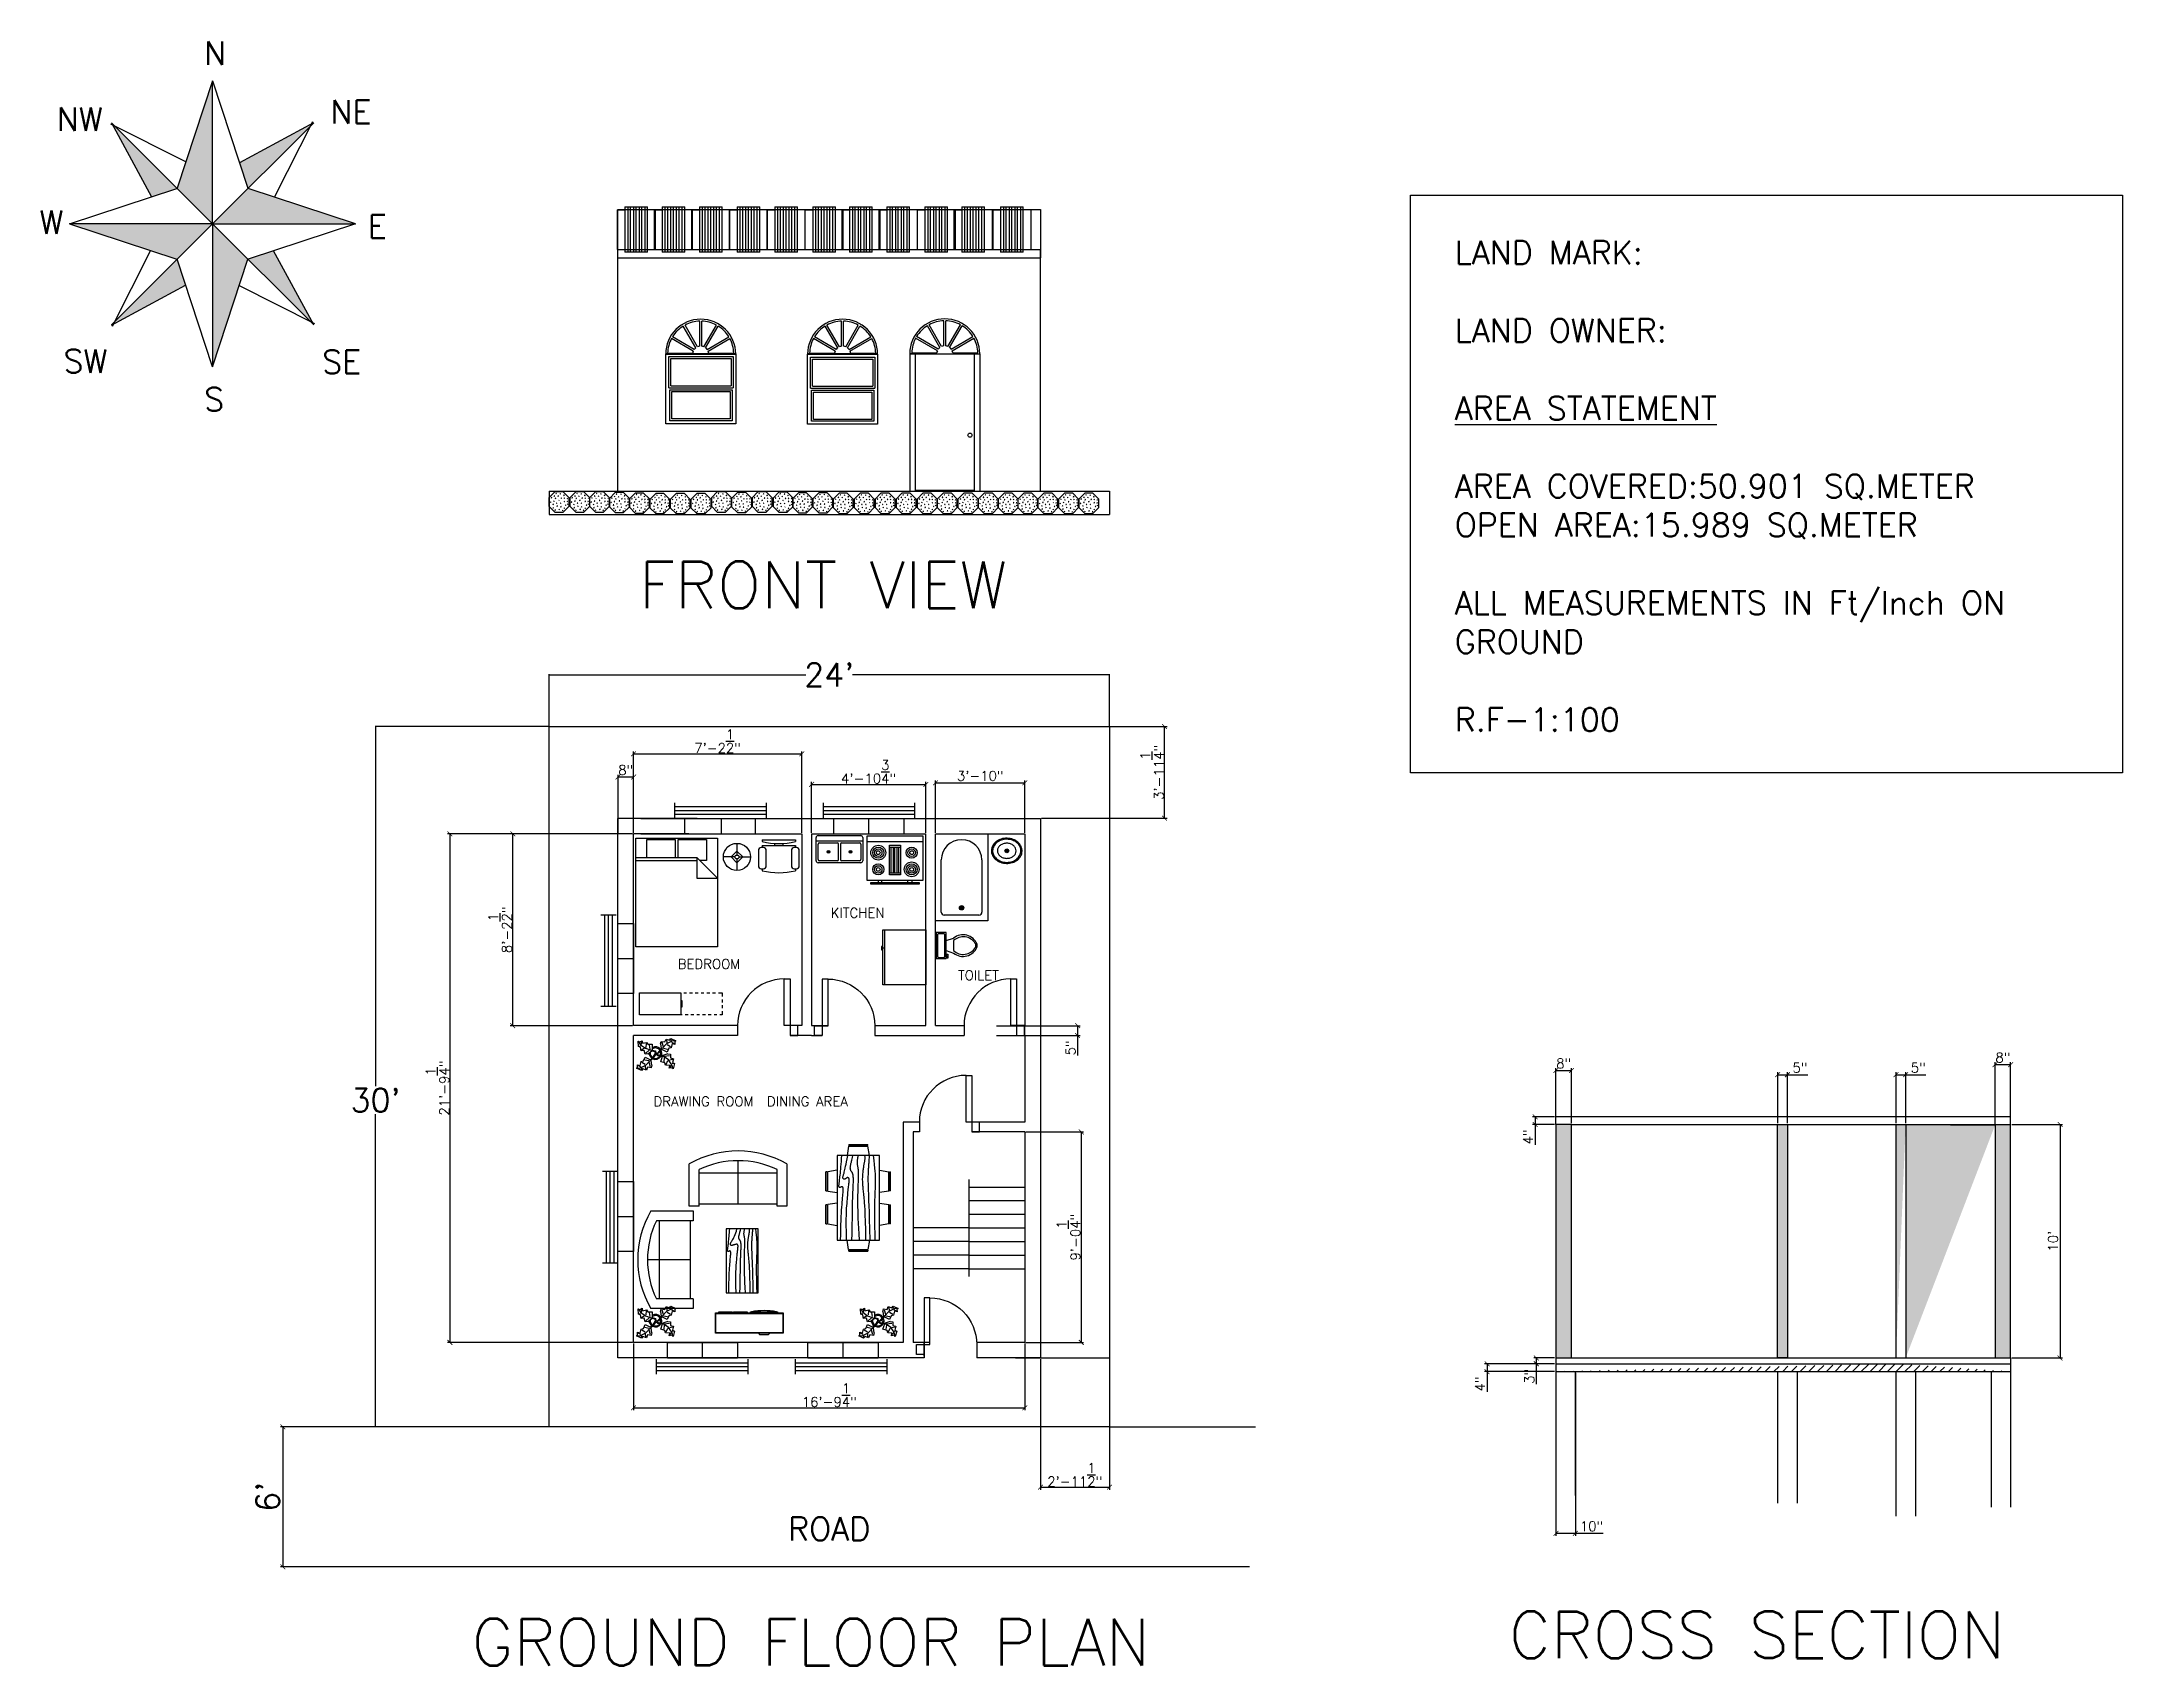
# Model space of a CAD drawing. Header units: inches. Extents: x 2392 to 5615, y 1950 to 5026.
# Drawn here: x 2392 to 3461, y 1950 to 2785 of the extents above; entities outside this region: 1.
import ezdxf

# ---------------------------------------------------------------- set-up
doc = ezdxf.new("R2010")
doc.units = ezdxf.units.IN
for name, color, linetype in [('blocks', 3, 'Continuous'), ('doors', 5, 'Continuous'), ('text', 1, 'Continuous'), ('windows', 2, 'Continuous')]:
    doc.layers.add(name, color=color, linetype=linetype)
doc.styles.get("Standard").update_dxf_attribs({"font": 'simplex.shx', "height": 5})
doc.dimstyles.new('Copy of ISO-25', dxfattribs={"dimtxt": 5, "dimasz": 2.5, "dimexe": 1.25, "dimexo": 0.625, "dimtad": 1, "dimlunit": 4, "dimtxsty": 'Standard', "dimblk": 'ARCHTICK', "dimcen": 2.5, "dimadec": 0, "dimazin": 0, "dimtfac": 1, "dimtmove": 0, "dimatfit": 3, "dimldrblk": 'ARCHTICK', "dimfxl": 1, "dimarcsym": 0})
doc.dimstyles.get("Standard").update_dxf_attribs({"dimtxt": 0.18, "dimasz": 0.18, "dimexe": 0.18, "dimexo": 0.0625, "dimgap": 0.09, "dimtad": 0, "dimtih": 1, "dimtoh": 1, "dimzin": 0, "dimdsep": 46, "dimlunit": 4, "dimtxsty": 'Standard', "dimblk": 'ARCHTICK', "dimcen": 0.09, "dimadec": 0, "dimazin": 0, "dimtfac": 1, "dimtofl": 0, "dimtmove": 0, "dimatfit": 3, "dimfxl": 1, "dimtolj": 1, "dimtzin": 0, "dimarcsym": 0})

msp = doc.modelspace()

# ---------------------------------------------------------------- texts
at = {"attachment_point": 1}
for s, width, gutter_width, heights, insert, char_height in [('FRONT VIEW', 224.32093, 25, [0], (5427.406, 5026.068), 24), ('N', 28.21401, 25, [0], (2475.551, 2785.001), 12), ('NW', 28.21401, 25, [0], (2399.827, 2751.074), 12), ('NE', 28.21401, 25, [0], (2540.443, 2754.833), 12), ('W', 28.21401, 25, [0], (2390.909, 2698.137), 12), ('E', 28.21401, 25, [0], (2559.566, 2695.944), 12), ('LAND MARK:\\P\\PLAND OWNER:\\P\\P{\\LAREA STATEMENT\\P\\P}AREA COVERED:50.901 SQ.METER\\POPEN AREA:15.989 SQ.METER\\P\\PALL MEASUREMENTS IN Ft/Inch ON GROUND\\P\\PR.F-1:100', 334.87841, 25, [0], (3118.259, 2682.581), 12), ('SW', 28.21401, 25, [0], (2403.157, 2626.833), 12), ('SE', 28.21401, 25, [0], (2536.055, 2626.406), 12), ('S', 28.21401, 25, [0], (2475.551, 2607.172), 12), ('FRONT VIEW', 233.82344, 25, [0], (2698.975, 2517.739), 24), ('KITCHEN', 23.59932, 25, [0], (2797.564, 2339.687), 5), ('BEDROOM', 21.73619, 25, [5], (2718.9, 2313.417), 5), ('TOILET', 27.07761, 25, [0], (2862.98, 2307.626), 5), ('DRAWING ROOM  DINING AREA', 119.98309, 25, [0], (2706.46, 2242.754), 5), ('ROAD', 140.38775, 12.5, [0], (2775.727, 2026.576), 12), ('GROUND FLOOR PLAN', 444.97906, 12.5, [0], (2612.819, 1974.396), 24), ('CROSS SECTION', 283.02898, 25, [0], (3146.016, 1978.086), 24)]:
    msp.add_mtext_dynamic_manual_height_columns(s, width=width, gutter_width=gutter_width, heights=heights, dxfattribs=dict(at, insert=insert, char_height=char_height))

# ---------------------------------------------------------------- blocks, each defined once
blk = doc.blocks.new('door')
at = {"layer": 'doors'}
for points in [[(-7, 5), (-7, 29), (-4, 29), (-4, 5)], [(-4, 5), (-4, 0), (0, 0), (0, 5)]]:
    blk.add_lwpolyline(points, close=True, dxfattribs=at)
blk.add_arc((-7, 5), 24, 90, 180, dxfattribs=at)
blk = doc.blocks.new('window')
at = {"layer": 'windows'}
blk.add_lwpolyline([(0, 8), (36, 8), (36, 0), (0, 0)], close=True, dxfattribs=at)
blk = doc.blocks.new('Bath Tub - 26 x 60 in.')
for p, q in [((8, -18), (10, -18)), ((9, -17), (9, -19))]:
    blk.add_line(p, q)
blk.add_lwpolyline([(0, -36), (0, 0), (60, 0), (60, -36)], close=True)
for points in [[(4, -30), (4, -6)], [(6, -4), (42, -4)], [(42, -32), (6, -32)]]:
    blk.add_lwpolyline(points)
for radius in [1.5, 1]:
    blk.add_circle((9, -18), radius)
for centre, radius, start, end in [((5.75, -5.75), 1.77, 81.8699, 188.1301), ((42, -18), 14, 270, 90), ((5.75, -30.25), 1.77, 171.8699, 278.1301)]:
    blk.add_arc(centre, radius, start, end)
blk = doc.blocks.new('Toilet - top')
for p, q in [((-10, -8.5), (-8, -8.5)), ((-10, -9.5), (-10, -8.5)), ((-7, -9.5), (-10, -9.5)), ((-8, -8.5), (-8, -8)), ((-7, -8), (-7, -9.5)), ((-4, -8), (-6, -14)), ((4, -14), (-4, -14)), ((4, -8), (6, -14)), ((9.5, -6), (9.5, -2))]:
    blk.add_line(p, q)
blk.add_lwpolyline([(10.5, -8), (10.5, 0), (-10.5, 0), (-10.5, -8)], close=True)
for points in [[(-9.5, -2), (-9.5, -6)], [(8.5, -1), (-8.5, -1)], [(-8.5, -7), (8.5, -7)]]:
    blk.add_lwpolyline(points)
for centre, radius, start, end in [((-8.6, -1.9), 0.884, 81.8699, 188.1301), ((-8.6, -6.1), 0.884, 171.8699, 278.1301), ((3.5, -21.6), 12.2, 141.4691, 247.9714), ((4.2, -21.8), 11.3, 136.3677, 238.9468), ((-3.5, -21.6), 12.2, 292.0284, 38.5307), ((-4.2, -21.8), 11.3, 301.053, 43.6321), ((8.6, -1.9), 0.884, 351.8699, 98.1301), ((8.6, -6.1), 0.884, 261.8699, 8.1301), ((0, -27.9), 4, 245.7318, 294.2682), ((0, -29), 4, 254.8605, 285.1395)]:
    blk.add_arc(centre, radius, start, end)
blk = doc.blocks.new('Sink - Oval top')
for p, q in [((-1, 0), (1, 0)), ((0, 1), (0, -1))]:
    blk.add_line(p, q)
at = {"linetype": 'Continuous'}
for points in [[(-12.2, 0.4, 0.117634), (-11.5, -3.4, 0.104469), (-8.9, -6.8, 0.090016), (-5.1, -9.1, 0.08192), (-0.3, -10, 0.08192), (4.5, -9.4, 0.090016), (8.4, -7.4, 0.104469), (11.2, -4.1, 0.117634), (12.2, -0.4, 0.117634), (11.5, 3.4, 0.104469), (8.9, 6.8, 0.090016), (5.1, 9.1, 0.08192), (0.3, 10, 0.08192), (-4.5, 9.4, 0.090016), (-8.4, 7.4, 0.104469), (-11.2, 4.1, 0.117634)], [(-11.3, 0.2, 0.118622), (-10.5, -3.3, 0.104678), (-8.1, -6.4, 0.089562), (-4.5, -8.4, 0.081185), (-0.1, -9.2, 0.081185), (4.3, -8.5, 0.089562), (7.9, -6.6, 0.104678), (10.4, -3.5, 0.118622), (11.3, -0.2, 0.118622), (10.5, 3.3, 0.104678), (8.1, 6.4, 0.089562), (4.5, 8.4, 0.081185), (0.1, 9.2, 0.081185), (-4.3, 8.5, 0.089562), (-7.9, 6.6, 0.104678), (-10.4, 3.5, 0.118622)], [(-7.4, 0.1, 0.118283), (-6.9, -2.2, 0.104607), (-5.3, -4.2, 0.089718), (-3, -5.5, 0.081436), (-0.1, -6, 0.081436), (2.8, -5.6, 0.089718), (5.2, -4.3, 0.104607), (6.9, -2.3, 0.118283), (7.4, -0.1, 0.118283), (6.9, 2.2, 0.104607), (5.3, 4.2, 0.089718), (3, 5.5, 0.081436), (0.1, 6, 0.081436), (-2.8, 5.6, 0.089718), (-5.2, 4.3, 0.104607), (-6.9, 2.3, 0.118283)]]:
    blk.add_lwpolyline(points, format="xyb", close=True, dxfattribs=at)
for radius in [1.5, 1]:
    blk.add_circle((0, 0), radius)
blk = doc.blocks.new('Chair - Desk')
at = {"linetype": 'Continuous'}
for p, q in [((-8.5, 0), (-8.5, -1)), ((-8.5, 0), (8.5, 0)), ((8.5, 0), (8.5, -1)), ((-10.5, -5), (-10.5, -14)), ((-8.5, -3), (-8.5, -4)), ((-8.5, -3), (8.5, -3)), ((-6.5, -14), (-6.5, -5)), ((-2, -3), (-2, -1.9355)), ((2, -1.9576), (2, -3)), ((6.5, -5), (6.5, -14)), ((8.5, -3), (8.5, -4)), ((10.5, -14), (10.5, -5)), ((-8.5, -15), (-8.5, -16)), ((8.5, -15), (8.5, -16))]:
    blk.add_line(p, q, dxfattribs=at)
for centre, radius, start, end in [((-8.5, -6.5), 2.5, 36.8699, 143.1301), ((0, 34.625), 36.625, 256.5803, 283.4197), ((8.5, -6.5), 2.5, 36.8699, 143.1301), ((-8.5, -12.5), 2.5, 216.8699, 323.1301), ((0, 19.625), 36.625, 256.5803, 283.4197), ((8.5, -12.5), 2.5, 216.8699, 323.1301)]:
    blk.add_arc(centre, radius, start, end, dxfattribs=at)
blk = doc.blocks.new('Bed - Queen')
at = {"linetype": 'Continuous'}
for p, q in [((0, -80.00003), (0, 0)), ((0, 0), (59.99999, 0)), ((59.99999, 0), (59.99999, -80.00003)), ((0, -14.4), (44.8, -14.4)), ((7.99999, -1.2), (28.79998, -1.2)), ((7.99999, -14.4), (7.99999, -1.2)), ((28.79998, -1.2), (28.79998, -14.4)), ((31.19999, -1.2), (51.99999, -1.2)), ((31.19999, -14.4), (31.19999, -1.2)), ((59.99999, -29.6), (44.8, -14.4)), ((44.8, -14.4), (44.8, -29.6)), ((51.99999, -1.2), (51.99999, -16.4)), ((44.8, -16.8), (0, -16.8)), ((44.8, -29.6), (59.99999, -29.6)), ((51.99999, -16.4), (46.79936, -16.4)), ((59.99999, -80.00003), (0, -80.00003))]:
    blk.add_line(p, q, dxfattribs=at)
blk = doc.blocks.new('Dining Set - 36 x 72 in.')
at = {"linetype": 'Continuous'}
for p, q in [((36, 18), (-36, 18)), ((-36, 18), (-36, -18)), ((-22.2343, 26.00059), (-23.4847, 17.99762)), ((-22.2304, 26), (-5.7608, 26)), ((-22, 27.5), (-22.1562, 26.50042)), ((-5.8416, 26.5), (-22.1534, 26.5)), ((-22, 27.5), (-6, 27.5)), ((-5.8437, 26.49966), (-6, 27.5)), ((-4.5152, 17.99762), (-5.7655, 25.99926)), ((5.7657, 26.00059), (4.5153, 17.99762)), ((5.7696, 26), (22.2392, 26)), ((6, 27.5), (5.8438, 26.50042)), ((22.1584, 26.5), (5.8466, 26.5)), ((6, 27.5), (22, 27.5)), ((22.1563, 26.49966), (22, 27.5)), ((23.4848, 17.99762), (22.2345, 25.99926)), ((36, -18), (36, 18)), ((-45.5, 8), (-44.5004, 8.15617)), ((-45.5, 8), (-45.5, -8)), ((-44.5, -8.15843), (-44.5, 8.15338)), ((-44.0006, 8.23428), (-35.9976, 9.48474)), ((-44, 8.23041), (-44, -8.23915)), ((44.0006, 8.23428), (35.9976, 9.48474)), ((44, 8.23041), (44, -8.23915)), ((44.5, -8.15843), (44.5, 8.15338)), ((45.5, 8), (44.5005, 8.15617)), ((45.5, 8), (45.5, -8)), ((-44.4997, -8.15631), (-45.5, -8)), ((-35.9976, -9.48476), (-43.9993, -8.2345)), ((35.9976, -9.48476), (43.9993, -8.2345)), ((44.4997, -8.15631), (45.5, -8)), ((-36, -18), (36, -18)), ((-22.2343, -26.0006), (-23.4847, -17.99762)), ((-22.2304, -26), (-5.7608, -26)), ((-22, -27.5), (-22.1562, -26.50044)), ((-5.8416, -26.5), (-22.1534, -26.5)), ((-22, -27.5), (-6, -27.5)), ((-5.8437, -26.49967), (-6, -27.5)), ((-4.5152, -17.99762), (-5.7655, -25.99928)), ((5.7657, -26.0006), (4.5153, -17.99762)), ((5.7696, -26), (22.2392, -26)), ((6, -27.5), (5.8438, -26.50044)), ((22.1584, -26.5), (5.8466, -26.5)), ((6, -27.5), (22, -27.5)), ((22.1563, -26.49967), (22, -27.5)), ((23.4848, -17.99762), (22.2345, -25.99928))]:
    blk.add_line(p, q, dxfattribs=at)
for points in [[(-36, 15), (-31.1772, 14.97754), (-26.8079, 14.91406), (-22.8538, 14.81543), (-19.276, 14.6875), (-16.0362, 14.53613), (-13.0957, 14.36718), (-10.4159, 14.18652), (-7.9583, 14), (-5.6904, 13.81315), (-3.6035, 13.63021), (-1.6954, 13.45508), (0.0365, 13.29166), (1.5945, 13.14388), (2.9811, 13.01562), (4.1988, 12.9108), (5.25, 12.83333), (6.1393, 12.78613), (6.8802, 12.76823), (7.4883, 12.77767), (7.9792, 12.8125), (8.3685, 12.87077), (8.6719, 12.95052), (8.9049, 13.0498), (9.0833, 13.16666), (9.2205, 13.29899), (9.3216, 13.44401), (9.3895, 13.59879), (9.4271, 13.76041), (9.4373, 13.92594), (9.4232, 14.09245), (9.3875, 14.257), (9.3333, 14.41666), (9.2638, 14.56917), (9.1836, 14.71484), (9.0975, 14.85465), (9.0104, 14.98958), (8.9272, 15.1206), (8.8529, 15.2487), (8.7922, 15.37483), (8.75, 15.5), (8.7305, 15.62467), (8.7344, 15.74739), (8.7617, 15.86621), (8.8125, 15.97916), (8.8867, 16.08431), (8.9844, 16.17968), (9.1055, 16.26334), (9.25, 16.33333), (9.4189, 16.38802), (9.6172, 16.42708), (9.8506, 16.45052), (10.125, 16.45833), (10.4463, 16.45052), (10.8203, 16.42708), (11.2529, 16.38802), (11.75, 16.33333), (12.3184, 16.26318), (12.9694, 16.17838), (13.7151, 16.07991), (14.5677, 15.96875), (15.5395, 15.84586), (16.6426, 15.71224), (17.8893, 15.56884), (19.2917, 15.41666), (20.859, 15.25667), (22.5879, 15.08984), (24.4721, 14.91715), (26.5052, 14.73958), (28.6809, 14.5581), (30.9929, 14.3737), (33.4347, 14.18733), (36, 14)], [(-36, 10), (-28.9766, 10.14274), (-23.1725, 10.20442), (-18.4241, 10.19775), (-14.5677, 10.13541), (-11.4399, 10.03011), (-8.877, 9.89453), (-6.7154, 9.74137), (-4.7917, 9.58333), (-2.9698, 9.43082), (-1.2246, 9.28515), (0.4415, 9.14534), (2.026, 9.01041), (3.5266, 8.87939), (4.9408, 8.7513), (6.266, 8.62516), (7.5, 8.5), (8.6411, 8.37549), (9.6914, 8.2539), (10.6538, 8.13818), (11.5312, 8.03125), (12.3267, 7.93603), (13.043, 7.85547), (13.6831, 7.79248), (14.25, 7.75), (14.7471, 7.7303), (15.1797, 7.73307), (15.5537, 7.75732), (15.875, 7.80208), (16.1494, 7.86637), (16.3828, 7.94922), (16.5811, 8.04964), (16.75, 8.16666), (16.8944, 8.29915), (17.0143, 8.44531), (17.1089, 8.60319), (17.1771, 8.77083), (17.218, 8.94629), (17.2305, 9.1276), (17.2137, 9.31282), (17.1667, 9.5), (17.0895, 9.6875), (16.987, 9.875), (16.8649, 10.0625), (16.7292, 10.25), (16.5856, 10.4375), (16.4401, 10.625), (16.2985, 10.8125), (16.1667, 11), (16.05, 11.18733), (15.9518, 11.3737), (15.8752, 11.5581), (15.8229, 11.73958), (15.798, 11.91715), (15.8034, 12.08984), (15.842, 12.25667), (15.9167, 12.41666), (16.0295, 12.56836), (16.1784, 12.70833), (16.3605, 12.83268), (16.5729, 12.9375), (16.8127, 13.01888), (17.0768, 13.07291), (17.3625, 13.0957), (17.6667, 13.08333), (17.9894, 13.03312), (18.3418, 12.94726), (18.7382, 12.82918), (19.1927, 12.68229), (19.7195, 12.51001), (20.3327, 12.31575), (21.0465, 12.10294), (21.875, 11.875), (22.8357, 11.63354), (23.959, 11.37304), (25.2786, 11.08618), (26.8282, 10.76562), (28.6414, 10.40405), (30.752, 9.99414), (33.1936, 9.52856), (36, 9)], [(-36, 5.5), (-30.7157, 5.3348), (-26.069, 5.20963), (-21.9946, 5.11767), (-18.4271, 5.05208), (-15.3009, 5.00602), (-12.5508, 4.97265), (-10.1112, 4.94515), (-7.9167, 4.91666), (-5.909, 4.88167), (-4.0586, 4.83984), (-2.3429, 4.79215), (-0.7396, 4.73958), (0.7739, 4.6831), (2.22, 4.6237), (3.6213, 4.56233), (5, 4.5), (6.373, 4.43782), (7.7344, 4.3776), (9.0723, 4.32129), (10.375, 4.27083), (11.6309, 4.22819), (12.8281, 4.19531), (13.9551, 4.17415), (15, 4.16666), (15.954, 4.17448), (16.819, 4.19791), (17.6001, 4.23698), (18.3021, 4.29166), (18.9299, 4.36198), (19.4883, 4.44791), (19.9823, 4.54948), (20.4167, 4.66666), (20.7969, 4.79899), (21.1302, 4.94401), (21.4245, 5.09879), (21.6875, 5.26041), (21.9271, 5.42594), (22.1511, 5.59245), (22.3672, 5.757), (22.5834, 5.91666), (22.8065, 6.06868), (23.0404, 6.21093), (23.2879, 6.34147), (23.5521, 6.45833), (23.8358, 6.55957), (24.142, 6.64323), (24.4735, 6.70735), (24.8334, 6.75), (25.2235, 6.76969), (25.642, 6.76692), (26.0858, 6.74267), (26.5521, 6.69791), (27.0379, 6.63362), (27.5404, 6.55078), (28.0565, 6.45036), (28.5834, 6.33333), (29.1242, 6.19987), (29.7071, 6.04687), (30.3661, 5.87044), (31.1354, 5.66666), (32.0493, 5.43164), (33.142, 5.16146), (34.4475, 4.85221), (36, 4.5)], [(-36, -1), (-30.7915, -0.6591), (-26.0195, -0.38216), (-21.6519, -0.16284), (-17.6563, 0.00521), (-14.0005, 0.12833), (-10.6523, 0.21289), (-7.5796, 0.26522), (-4.75, 0.29166), (-2.134, 0.29793), (0.2878, 0.28711), (2.5317, 0.26163), (4.6146, 0.22396), (6.5529, 0.17651), (8.3633, 0.12174), (10.0623, 0.06209), (11.6667, 0), (13.1899, -0.06201), (14.6341, -0.1211), (15.9982, -0.17432), (17.2813, -0.21875), (18.4823, -0.25147), (19.6003, -0.26953), (20.6343, -0.27002), (21.5834, -0.25), (22.4481, -0.20768), (23.2357, -0.14584), (23.9549, -0.06836), (24.6146, 0.02083), (25.2235, 0.11784), (25.7904, 0.21875), (26.3241, 0.31966), (26.8334, 0.41666), (27.3265, 0.50618), (27.8099, 0.58593), (28.2894, 0.65397), (28.7709, 0.70833), (29.2601, 0.74707), (29.763, 0.76823), (30.2855, 0.76985), (30.8334, 0.75), (31.4088, 0.70784), (31.9994, 0.64713), (32.589, 0.57275), (33.1615, 0.48958), (33.7008, 0.4025), (34.1908, 0.3164), (34.6153, 0.23616), (34.9584, 0.16666), (35.2099, 0.11165), (35.3848, 0.07031), (35.504, 0.04069), (35.5886, 0.02083), (35.6594, 0.00879), (35.7377, 0.0026), (35.8442, 0.00032), (36, 0)], [(-36, -6.5), (-27.1843, -6.31267), (-20.084, -6.1263), (-14.469, -5.9419), (-10.1094, -5.76042), (-6.7752, -5.58285), (-4.2363, -5.41016), (-2.2629, -5.24333), (-0.625, -5.08334), (0.8708, -4.93099), (2.2715, -4.78646), (3.5872, -4.64974), (4.8281, -4.52084), (6.0046, -4.39974), (7.127, -4.28646), (8.2053, -4.18099), (9.25, -4.08334), (10.2705, -3.99382), (11.2734, -3.91407), (12.2647, -3.84603), (13.25, -3.79167), (14.2354, -3.75293), (15.2266, -3.73177), (16.2295, -3.73015), (17.25, -3.75), (18.2912, -3.79248), (19.3451, -3.85547), (20.4009, -3.93604), (21.4479, -4.03125), (22.4754, -4.13819), (23.4727, -4.25391), (24.4289, -4.37549), (25.3334, -4.5), (26.1785, -4.62492), (26.9694, -4.74935), (27.7145, -4.87281), (28.4219, -4.99479), (29.1, -5.11483), (29.7572, -5.23242), (30.4016, -5.34709), (31.0417, -5.45834), (31.6837, -5.56437), (32.3262, -5.65821), (32.9658, -5.73153), (33.599, -5.77604), (34.2224, -5.78345), (34.8327, -5.74545), (35.4264, -5.65373), (36, -5.5)], [(-36, -10), (-26.4022, -9.81299), (-18.4675, -9.62891), (-11.9839, -9.45069), (-6.7396, -9.28125), (-2.5226, -9.12354), (0.8789, -8.98047), (3.6769, -8.85498), (6.0833, -8.75), (8.2767, -8.66765), (10.3021, -8.60677), (12.1712, -8.56543), (13.8958, -8.54167), (15.4876, -8.53353), (16.9583, -8.53907), (18.3197, -8.55632), (19.5834, -8.58334), (20.7616, -8.61841), (21.8685, -8.66081), (22.9188, -8.71004), (23.9271, -8.76563), (24.9081, -8.82707), (25.8763, -8.89388), (26.8465, -8.96558), (27.8334, -9.04167), (28.8474, -9.12118), (29.8828, -9.20117), (30.93, -9.27824), (31.9792, -9.34896), (33.0205, -9.40991), (34.0443, -9.45768), (35.0407, -9.48885), (36, -9.5)], [(-36, -14.5), (-30.0881, -14.33513), (-25.0332, -14.21224), (-20.7312, -14.12647), (-17.0781, -14.07292), (-13.97, -14.04671), (-11.3027, -14.04297), (-8.9724, -14.05681), (-6.875, -14.08334), (-4.9224, -14.11833), (-3.0905, -14.16016), (-1.3709, -14.20785), (0.2448, -14.26042), (1.7647, -14.3169), (3.1973, -14.3763), (4.5507, -14.43767), (5.8333, -14.5), (7.0554, -14.5621), (8.235, -14.62175), (9.3922, -14.67652), (10.5469, -14.72396), (11.7192, -14.76164), (12.929, -14.78711), (14.1965, -14.79794), (15.5417, -14.79167), (16.9933, -14.76424), (18.6152, -14.70508), (20.4804, -14.60197), (22.6615, -14.44271), (25.2312, -14.21509), (28.2624, -13.9069), (31.8277, -13.50594), (36, -13)]]:
    blk.add_lwpolyline(points, dxfattribs=at)
blk = doc.blocks.new('Entertainment Center')
at = {"linetype": 'Continuous'}
for p, q in [((-4, 0), (-5, -1)), ((4, 0), (-4, 0)), ((5, -1), (4, 0)), ((-17, -19), (-17, -1)), ((-17, -1), (43, -1)), ((-16.5, -18.5), (-16.5, -1.5)), ((-16.5, -1.5), (42.5, -1.5)), ((42.5, -1.5), (42.5, -18.5)), ((43, -1), (43, -19)), ((43, -19), (-17, -19)), ((42.5, -18.5), (-16.5, -18.5)), ((-12, -20), (-12, -19)), ((12, -20), (-12, -20)), ((12, -19), (12, -20)), ((15, -20), (15, -19)), ((27, -20), (15, -20)), ((27, -19), (27, -20)), ((28, -20), (28, -19)), ((40, -20), (28, -20)), ((40, -19), (40, -20))]:
    blk.add_line(p, q, dxfattribs=at)
blk.add_arc((0, 40), 61, 259.6111, 280.3889, dxfattribs=at)
blk = doc.blocks.new('Plant - Rubber or Philodendron')
at = {"linetype": 'Continuous'}
for p, q in [((-16.2005, 11.4774), (-13.9899, 8.1064)), ((-16.2005, 11.4774), (-14.8639, 10.7964)), ((-16.0159, 6.3329), (-16.2005, 11.4774)), ((-14.0069, 5.8704), (-16.0159, 6.3329)), ((-15.3434, 6.5514), (-13.9984, 6.9884)), ((-14.8639, 10.7964), (-12.6195, 11.8975)), ((-13.5868, 2.2894), (-14.0069, 5.8704)), ((-13.9899, 8.1064), (-9.5434, 4.7185)), ((-10.6784, 2.491), (-13.5868, 2.2894)), ((-13.3174, 8.325), (-13.0735, 11.0065)), ((-13.1329, 3.1804), (-10.6614, 4.727)), ((-12.6195, 11.8975), (-12.1909, 9.4345)), ((-12.1909, 9.4345), (-8.3829, 10.3)), ((-9.5858, -0.8715), (-10.6784, 2.491)), ((-9.5434, 4.7185), (-4.1917, 2.9888)), ((-9.1318, 0.0195), (-5.9793, 2.9025)), ((-8.8369, 9.409), (-9.0894, 5.6095)), ((-8.3829, 10.3), (-7.0549, 8.501)), ((-7.1228, -0.443), (-3.5248, 2.2131)), ((-7.0549, 8.501), (-3.0284, 8.6941)), ((-4.8529, 4.012), (-5.7184, 7.82)), ((-3.5248, 2.2131), (-3.3011, 2.4355)), ((-3.3011, 2.4355), (-0.5306, 1.7947)), ((-3.0284, 8.6941), (-3.0709, 3.1041)), ((-3.0709, 3.1041), (0.0797, 2.3163)), ((-0.5306, 1.7947), (-0.2255, -0.5527)), ((-0.5306, 1.7947), (-0.5306, 1.7947)), ((0.0797, 2.3163), (0.4866, -0.031)), ((0.4866, -0.031), (2.1141, 0.2298)), ((2.1141, 0.2298), (5.4346, 3.9146)), ((6.1032, 3.6844), (2.8262, -0.031)), ((4.6914, 8.8812), (5.3859, 11.2828)), ((4.6914, 8.8812), (5.5014, 4.4831)), ((5.3859, 11.2828), (8.8871, 10.7908)), ((5.4346, 3.9146), (5.5014, 4.4831)), ((5.9878, 10.4842), (7.1971, 6.3869)), ((11.1089, 1.1958), (6.1032, 3.6844)), ((10.3916, 8.7942), (6.2847, 4.4028)), ((7.7005, 4.8881), (11.5025, 3.9967)), ((8.8871, 10.7908), (9.9809, 13.4933)), ((9.9809, 13.4933), (13.3837, 12.301)), ((15.3859, 11.3055), (10.3916, 8.7942)), ((10.5828, 12.6946), (10.8893, 9.7953)), ((14.2977, 6.1031), (10.9934, 7.9956)), ((12.7005, 4.8994), (11.1089, 1.1958)), ((14.8995, 5.3044), (12.7005, 4.8994)), ((13.3837, 12.301), (14.68, 13.9039)), ((14.5816, 13.2037), (14.3848, 11.8033)), ((14.68, 13.9039), (19.3848, 11.8146)), ((15.7909, 9.1065), (14.8995, 5.3044)), ((15.2875, 10.6053), (17.5907, 9.2105)), ((19.3848, 11.8146), (15.3859, 11.3055)), ((18.1925, 8.4119), (15.7909, 9.1065)), ((19.3848, 11.8146), (18.1868, 10.9119)), ((18.1868, 10.9119), (18.1925, 8.4119)), ((-18.008, -14.1781), (-16.8101, -13.2754)), ((-18.008, -14.1781), (-14.0091, -13.669)), ((-13.3032, -16.2674), (-18.008, -14.1781)), ((-16.8157, -10.7754), (-14.4141, -11.4699)), ((-16.8101, -13.2754), (-16.8157, -10.7754)), ((-13.9107, -12.9688), (-16.2139, -11.574)), ((-14.4141, -11.4699), (-13.5228, -7.6679)), ((-14.0091, -13.669), (-9.0148, -11.1577)), ((-13.5228, -7.6679), (-11.3237, -7.2629)), ((-12.0069, -14.6645), (-13.3032, -16.2674)), ((-13.2048, -15.5672), (-13.008, -14.1668)), ((-12.921, -8.4665), (-9.6166, -10.359)), ((-8.6042, -15.8568), (-12.0069, -14.6645)), ((-11.3237, -7.2629), (-9.7321, -3.5593)), ((-6.3237, -7.2516), (-10.1257, -6.3602)), ((-9.7321, -3.5593), (-4.7264, -6.0479)), ((-7.1228, -0.443), (-9.5858, -0.8715)), ((-9.206, -15.0581), (-9.5126, -12.1588)), ((-9.0148, -11.1577), (-4.9047, -6.8122)), ((-7.5103, -13.1543), (-8.6042, -15.8568)), ((-4.0092, -13.6463), (-7.5103, -13.1543)), ((-4.611, -12.8477), (-5.8203, -8.7504)), ((-2.019, -3.6148), (-4.7264, -6.0479)), ((-4.1246, -6.8466), (-4.0579, -6.2781)), ((-3.3146, -11.2447), (-4.1246, -6.8466)), ((-4.0579, -6.2781), (-0.9375, -3.1608)), ((-3.3146, -11.2447), (-4.0092, -13.6463)), ((-2.019, -3.6148), (-0.2255, -0.5527)), ((-0.9375, -3.1608), (0.5883, -0.8135)), ((0.5883, -0.8135), (2.2447, -2.0916)), ((2.8262, -0.031), (1.3003, -0.5527)), ((1.3003, -0.5527), (2.4193, -1.4655)), ((2.2447, -2.0916), (6.7108, -2.6626)), ((2.4193, -1.4655), (6.895, -2.1175)), ((4.943, -7.9659), (6.7108, -2.6626)), ((8.8321, -9.0266), (4.943, -7.9659)), ((11.6605, -0.5413), (6.895, -2.1175)), ((12.3677, -6.1981), (7.219, -2.6772)), ((8.125, -4.0768), (7.7715, -7.9659)), ((8.3544, -2.7453), (13.1973, -2.1704)), ((9.5392, -11.1479), (8.8321, -9.0266)), ((13.4283, -11.5015), (9.5392, -11.1479)), ((10.2463, -10.4408), (11.6605, -6.9053)), ((11.6605, -0.5413), (14.1354, -0.8948)), ((15.5496, -10.7943), (12.3677, -6.1981)), ((13.0748, -13.9763), (13.4283, -11.5015)), ((15.5496, -13.6228), (13.0748, -13.9763)), ((16.2567, -5.8446), (13.4283, -6.5517)), ((14.8425, -10.7943), (13.7819, -13.2692)), ((14.1354, -0.8948), (14.1354, -4.4304)), ((14.1354, -4.4304), (16.9638, -5.1375)), ((16.6103, -14.6834), (15.5496, -10.7943)), ((16.6103, -14.6834), (15.5496, -13.6228)), ((17.3174, -9.7337), (15.9032, -9.7337)), ((16.9638, -5.1375), (16.2567, -8.673)), ((16.2567, -8.673), (18.0245, -9.7337)), ((18.0245, -9.7337), (16.6103, -14.6834))]:
    blk.add_line(p, q, dxfattribs=at)
for centre, radius, start, end in [((0.0308, 0.1664), 6, 178.6147, 235.1169), ((0.0308, 0.1664), 5, 168.1647, 238.6725), ((0, 0), 6.1275, 34.37569, 120.1028), ((-0.0601, -0.2075), 5.2461, 33.82192, 124.9414), ((-0.2664, 0.1682), 5.2775, 338.4094, 20.03007), ((-0.098, 0.1364), 6.1288, 341.2017, 26.09184), ((-0.0234, 0.3825), 6.1492, 242.5812, 331.2714), ((-0.1102, 0.4886), 5.2883, 247.3711, 327.472)]:
    blk.add_arc(centre, radius, start, end, dxfattribs=at)
blk = doc.blocks.new('Table - Rectangular Woodgrain 60 x 30 in.')
at = {"linetype": 'Continuous'}
for p, q in [((0, 0), (0, -30)), ((60, 0), (0, 0)), ((60, -30), (60, 0)), ((0, -30), (60, -30))]:
    blk.add_line(p, q, dxfattribs=at)
for points in [[(0, -2.4), (4.8155, -2.418), (9.0302, -2.4688), (12.709, -2.5477), (15.9167, -2.65), (18.7181, -2.7711), (21.1781, -2.9063), (23.3616, -3.0508), (25.3333, -3.2), (27.1477, -3.3495), (28.8172, -3.4958), (30.3437, -3.636), (31.7291, -3.7667), (32.9756, -3.8849), (34.0849, -3.9875), (35.059, -4.0714), (35.9, -4.1334), (36.6114, -4.1711), (37.2041, -4.1854), (37.6906, -4.1779), (38.0833, -4.15), (38.3948, -4.1034), (38.6375, -4.0396), (38.8239, -3.9602), (38.9666, -3.8667), (39.0764, -3.7608), (39.1573, -3.6448), (39.2116, -3.521), (39.2416, -3.3917), (39.2498, -3.2593), (39.2385, -3.1261), (39.21, -2.9944), (39.1666, -2.8667), (39.111, -2.7447), (39.0468, -2.6281), (38.978, -2.5163), (38.9083, -2.4083), (38.8418, -2.3035), (38.7823, -2.201), (38.7337, -2.1001), (38.7, -2), (38.6844, -1.9003), (38.6875, -1.8021), (38.7094, -1.707), (38.75, -1.6167), (38.8094, -1.5326), (38.8875, -1.4563), (38.9844, -1.3893), (39.1, -1.3333), (39.2351, -1.2896), (39.3937, -1.2583), (39.5804, -1.2396), (39.8, -1.2333), (40.057, -1.2396), (40.3562, -1.2583), (40.7023, -1.2896), (41.1, -1.3333), (41.5547, -1.3895), (42.0755, -1.4573), (42.6721, -1.5361), (43.3542, -1.625), (44.1316, -1.7233), (45.014, -1.8302), (46.0114, -1.9449), (47.1333, -2.0667), (48.3862, -2.1947), (49.7625, -2.3281), (51.2513, -2.4663), (52.8416, -2.6083), (54.5226, -2.7535), (56.2833, -2.9011), (58.1127, -3.0501), (60, -3.2)], [(0, -9.2), (6.5759, -9.0858), (11.9385, -9.0365), (16.2527, -9.0418), (19.6833, -9.0917), (22.3952, -9.1759), (24.5531, -9.2844), (26.322, -9.4069), (27.8666, -9.5333), (29.3241, -9.6553), (30.7203, -9.7719), (32.0532, -9.8837), (33.3208, -9.9917), (34.5213, -10.0965), (35.6526, -10.199), (36.7128, -10.2999), (37.7, -10.4), (38.6129, -10.4996), (39.4531, -10.5969), (40.223, -10.6895), (40.925, -10.775), (41.5613, -10.8512), (42.1344, -10.9156), (42.6465, -10.966), (43.1, -11), (43.4976, -11.0158), (43.8437, -11.0136), (44.143, -10.9942), (44.4, -10.9583), (44.6195, -10.9069), (44.8062, -10.8406), (44.9648, -10.7603), (45.1, -10.6667), (45.2155, -10.5598), (45.3114, -10.4365), (45.3871, -10.2929), (45.4416, -10.125), (45.4743, -9.929), (45.4844, -9.7011), (45.4709, -9.4371), (45.4333, -9.1333), (45.3716, -8.7883), (45.2896, -8.4104), (45.1919, -8.0107), (45.0833, -7.6), (44.9685, -7.1893), (44.8521, -6.7896), (44.7388, -6.4117), (44.6333, -6.0667), (44.54, -5.7628), (44.4614, -5.4979), (44.4001, -5.2675), (44.3583, -5.0667), (44.3384, -4.8909), (44.3427, -4.7354), (44.3736, -4.5956), (44.4333, -4.4667), (44.5236, -4.3453), (44.6427, -4.2333), (44.7884, -4.1339), (44.9583, -4.05), (45.1501, -3.9849), (45.3614, -3.9417), (45.59, -3.9234), (45.8333, -3.9333), (46.0915, -3.9749), (46.3734, -4.0531), (46.6906, -4.1736), (47.0542, -4.3417), (47.4756, -4.5629), (47.9661, -4.8427), (48.5372, -5.1866), (49.2, -5.6), (49.9676, -6.0844), (50.8594, -6.625), (51.8965, -7.2031), (53.1, -7.8), (54.491, -8.3969), (56.0906, -8.975), (57.9199, -9.5156), (60, -10)], [(0, -12.8), (5.1847, -12.9322), (9.6213, -13.0323), (13.3963, -13.1059), (16.5958, -13.1583), (19.3063, -13.1952), (21.614, -13.2219), (23.6054, -13.2439), (25.3666, -13.2667), (26.9728, -13.2947), (28.4531, -13.3281), (29.8256, -13.3663), (31.1083, -13.4083), (32.3191, -13.4535), (33.476, -13.501), (34.597, -13.5501), (35.7, -13.6), (36.7984, -13.6497), (37.8875, -13.6979), (38.9578, -13.743), (40, -13.7833), (41.0047, -13.8174), (41.9625, -13.8438), (42.864, -13.8607), (43.7, -13.8667), (44.4631, -13.8604), (45.1552, -13.8417), (45.7801, -13.8104), (46.3416, -13.7667), (46.8439, -13.7104), (47.2906, -13.6417), (47.6858, -13.5604), (48.0333, -13.4667), (48.3375, -13.3608), (48.6042, -13.2448), (48.8396, -13.121), (49.05, -12.9917), (49.2417, -12.8593), (49.4208, -12.7261), (49.5937, -12.5944), (49.7667, -12.4667), (49.9452, -12.3451), (50.1323, -12.2313), (50.3303, -12.1268), (50.5416, -12.0333), (50.7686, -11.9524), (51.0135, -11.8854), (51.2788, -11.8341), (51.5666, -11.8), (51.8785, -11.7843), (52.2116, -11.7865), (52.562, -11.8059), (52.926, -11.8417), (53.2998, -11.8931), (53.6795, -11.9594), (54.0614, -12.0397), (54.4416, -12.1333), (54.8223, -12.2401), (55.2293, -12.3625), (55.6942, -12.5037), (56.2489, -12.6667), (56.9251, -12.8547), (57.7545, -13.0708), (58.7689, -13.3182), (60, -13.6)], [(0, -18), (5.124, -17.7273), (9.6609, -17.5057), (13.6705, -17.3303), (17.2125, -17.1958), (20.3467, -17.0973), (23.1328, -17.0297), (25.6307, -16.9878), (27.9, -16.9667), (29.9928, -16.9617), (31.9302, -16.9703), (33.7254, -16.9907), (35.3917, -17.0208), (36.9423, -17.0588), (38.3906, -17.1026), (39.7499, -17.1503), (41.0333, -17.2), (42.2519, -17.2496), (43.4073, -17.2969), (44.4986, -17.3395), (45.525, -17.375), (46.4858, -17.4012), (47.3802, -17.4156), (48.2074, -17.416), (48.9667, -17.4), (49.6583, -17.3662), (50.2872, -17.3167), (50.8595, -17.2547), (51.3812, -17.1833), (51.8584, -17.1057), (52.2971, -17.025), (52.7034, -16.9443), (53.0833, -16.8667), (53.443, -16.7951), (53.789, -16.7313), (54.128, -16.6768), (54.4666, -16.6334), (54.8115, -16.6024), (55.1693, -16.5854), (55.5465, -16.5841), (55.95, -16.6), (56.3828, -16.6337), (56.8346, -16.6823), (57.2915, -16.7418), (57.7396, -16.8084), (58.165, -16.878), (58.5539, -16.9469), (58.8924, -17.0111), (59.1666, -17.0667), (59.3679, -17.1107), (59.5078, -17.1438), (59.6032, -17.1675), (59.6708, -17.1833), (59.7275, -17.193), (59.7901, -17.1979), (59.8753, -17.1998), (60, -17.2)], [(0, -22.4), (8.0098, -22.2501), (14.4094, -22.1011), (19.4168, -21.9535), (23.25, -21.8083), (26.1269, -21.6663), (28.2656, -21.5281), (29.884, -21.3947), (31.2, -21.2667), (32.3967, -21.1448), (33.5172, -21.0292), (34.5697, -20.9198), (35.5625, -20.8167), (36.5037, -20.7198), (37.4015, -20.6292), (38.2642, -20.5448), (39.1, -20.4667), (39.9164, -20.3951), (40.7187, -20.3313), (41.5117, -20.2768), (42.3, -20.2333), (43.0883, -20.2024), (43.8812, -20.1854), (44.6836, -20.1841), (45.5, -20.2), (46.3328, -20.234), (47.1747, -20.2844), (48.0163, -20.3488), (48.8479, -20.425), (49.66, -20.5106), (50.4429, -20.6031), (51.1872, -20.7004), (51.8833, -20.8), (52.5246, -20.8999), (53.1166, -20.9995), (53.6681, -21.0983), (54.1875, -21.1958), (54.6834, -21.2919), (55.1646, -21.3859), (55.6394, -21.4777), (56.1167, -21.5667), (56.6028, -21.6515), (57.0961, -21.7266), (57.5929, -21.7852), (58.0896, -21.8208), (58.5823, -21.8268), (59.0674, -21.7964), (59.5412, -21.723), (60, -21.6)], [(0, -25.2), (8.6355, -25.0504), (15.7026, -24.9031), (21.4049, -24.7606), (25.9458, -24.625), (29.529, -24.4988), (32.3578, -24.3844), (34.6359, -24.284), (36.5667, -24.2), (38.3213, -24.1341), (39.9417, -24.0854), (41.437, -24.0523), (42.8167, -24.0333), (44.0901, -24.0268), (45.2667, -24.0313), (46.3557, -24.0451), (47.3667, -24.0667), (48.309, -24.0947), (49.1928, -24.1287), (50.0284, -24.168), (50.826, -24.2125), (51.5959, -24.2617), (52.3483, -24.3151), (53.0935, -24.3725), (53.8417, -24.4334), (54.6009, -24.497), (55.3699, -24.561), (56.1454, -24.6226), (56.9239, -24.6792), (57.7021, -24.7279), (58.4764, -24.7662), (59.2435, -24.7911), (60, -24.8)], [(0, -28.8), (5.6867, -28.6681), (10.45, -28.5698), (14.407, -28.5012), (17.675, -28.4584), (20.3711, -28.4374), (22.6125, -28.4344), (24.5164, -28.4455), (26.2, -28.4667), (27.762, -28.4947), (29.2276, -28.5281), (30.6033, -28.5663), (31.8958, -28.6084), (33.1118, -28.6535), (34.2578, -28.7011), (35.3405, -28.7501), (36.3666, -28.8), (37.3443, -28.8497), (38.288, -28.8974), (39.2137, -28.9412), (40.1375, -28.9792), (41.0753, -29.0093), (42.0432, -29.0297), (43.0572, -29.0384), (44.1333, -29.0333), (45.2936, -29.0114), (46.5843, -28.9641), (48.0579, -28.8816), (49.7666, -28.7542), (51.7629, -28.5721), (54.0989, -28.3255), (56.8272, -28.0048), (60, -27.6)]]:
    blk.add_lwpolyline(points, dxfattribs=at)
blk = doc.blocks.new('Lamp - Table')
at = {"linetype": 'Continuous'}
for p, q in [((-1, 0), (-7, 0)), ((0, 3), (-3, 0)), ((-3, 0), (0, -3)), ((0, 7), (0, 1)), ((3, 0), (0, 3)), ((0, -3), (3, 0)), ((1, 0), (7, 0)), ((0, -1), (0, -7))]:
    blk.add_line(p, q, dxfattribs=at)
for radius in [7, 1]:
    blk.add_circle((0, 0), radius, dxfattribs=at)
blk = doc.blocks.new('Sink-double - 36 in top')
for p, q in [((-18, -4), (18, -4)), ((-0.75, -18.5), (-0.75, -6.5)), ((0.75, -6.5), (0.75, -18.5))]:
    blk.add_line(p, q)
for points in [[(-16.5, 0), (16.5, 0)], [(-18, -19.5), (-18, -1.5)], [(-16.5, -18.5), (-16.5, -6.5)], [(-15.5, -5.5), (-1.75, -5.5)], [(1.75, -5.5), (15.5, -5.5)], [(16.5, -6.5), (16.5, -18.5)], [(18, -1.5), (18, -19.5)], [(16.5, -21), (-16.5, -21)], [(-1.75, -19.5), (-15.5, -19.5)], [(15.5, -19.5), (1.75, -19.5)]]:
    blk.add_lwpolyline(points)
for centre, radius in [((-8.5, -12.5), 1), ((-8.5, -12.5), 0.5), ((8.5, -12.5), 1), ((8.5, -12.5), 0.5)]:
    blk.add_circle(centre, radius)
for centre, radius, start, end in [((-16.5, -1.5), 1.5, 90, 180), ((16.5, -1.5), 1.5, 0, 90), ((-15.5, -6.5), 1, 90, 180), ((-1.75, -6.5), 1, 0, 90), ((1.75, -6.5), 1, 90, 180), ((15.5, -6.5), 1, 0, 90), ((-16.5, -19.5), 1.5, 180, 270), ((-15.5, -18.5), 1, 180, 270), ((-1.75, -18.5), 1, 270, 0), ((1.75, -18.5), 1, 180, 270), ((15.5, -18.5), 1, 270, 0), ((16.5, -19.5), 1.5, 270, 0)]:
    blk.add_arc(centre, radius, start, end)
blk = doc.blocks.new('Refrigerator-2 door - 36 in top')
for p, q in [((0, -26.999999), (36, -26.999999)), ((12, -26.999999), (12, -28.999999)), ((11, -27.999999), (11, -28.999999)), ((11, -28.999999), (13, -28.999999)), ((13, -28.999999), (13, -27.999999))]:
    blk.add_line(p, q)
blk.add_lwpolyline([(0, -27.999999), (0, 0), (36, 0), (36, -27.999999)], close=True)
blk = doc.blocks.new('Range-Oven - 30 in top')
for p, q in [((0, -3), (30, -3)), ((12, -6), (18, -6)), ((13, -20), (13, -6)), ((14, -6), (14, -20)), ((15, -20), (15, -6)), ((16, -6), (16, -20)), ((17, -20), (17, -6)), ((18, -20), (12, -20)), ((6, -24), (6, -25)), ((8, -25), (8, -24)), ((22, -25), (22, -24)), ((24, -24), (24, -25))]:
    blk.add_line(p, q)
for points in [[(0, -24), (0, 0), (30, 0), (30, -24)], [(12, -21), (12, -5), (18, -5), (18, -21)], [(2, -26), (2, -25), (28, -25), (28, -26)]]:
    blk.add_lwpolyline(points, close=True)
for centre, radius in [((6, -9), 4), ((6, -9), 3), ((6, -9), 2), ((6, -9), 1), ((24, -9), 3), ((24, -9), 2), ((24, -9), 1), ((6, -18), 3), ((6, -18), 2), ((6, -18), 1), ((24, -18), 4), ((24, -18), 3), ((24, -18), 2), ((24, -18), 1)]:
    blk.add_circle(centre, radius)
blk = doc.blocks.new('File Cabinet - Letter')
at = {"linetype": 'Continuous'}
for p, q in [((0, 0), (15, 0)), ((0, -28.5), (0, 0)), ((15, 0), (15, -28.5)), ((15, -28.5), (0, -28.5)), ((0, -29.5), (0, -28.5)), ((5.5, -28.5), (5.5, -29.5)), ((9.5, -29.5), (9.5, -28.5)), ((0, -33.5), (0, -31.5)), ((0, -37.5), (0, -35.5)), ((0, -41.5), (0, -39.5)), ((5.5, -29.5), (9.5, -29.5)), ((15, -30.5), (15, -32.5)), ((15, -34.5), (15, -36.5)), ((15, -38.5), (15, -40.5)), ((15, -42.5), (15, -44.5)), ((0, -45.5), (0, -43.5)), ((0, -49.5), (0, -47.5)), ((0, -53.5), (0, -51.5)), ((0, -57), (0, -55.5)), ((2.5, -57), (0, -57)), ((6.5, -57), (4.5, -57)), ((10.5, -57), (8.5, -57)), ((15, -57), (12.5, -57)), ((15, -46.5), (15, -48.5)), ((15, -50.5), (15, -52.5)), ((15, -54.5), (15, -57))]:
    blk.add_line(p, q, dxfattribs=at)
blk = doc.blocks.new('_ArchTick')
at = {"color": 0, "linetype": 'ByBlock', "const_width": 0.15}
blk.add_lwpolyline([(-0.5, -0.5), (0.5, 0.5)], dxfattribs=at)
blk = doc.blocks.new('*D22')
at = {"layer": 'Defpoints', "color": 0, "transparency": 16777216}
for p in [(2940.8, 2459.6), (2652.8, 2433), (2940.8, 2433)]:
    blk.add_point(p, dxfattribs=at)
at = {"layer": 'text', "color": 0, "lineweight": -2, "transparency": 16777216}
for p, q in [((2652.8, 2433.1), (2652.8, 2459.8)), ((2652.8, 2459.6), (2784.7, 2459.6)), ((2940.8, 2459.6), (2808.8, 2459.6)), ((2940.8, 2433.1), (2940.8, 2459.8))]:
    blk.add_line(p, q, dxfattribs=at)
at = {"layer": 'text', "color": 0, "lineweight": -2, "transparency": 16777216, "xscale": 0.18, "yscale": 0.18, "zscale": 0.18, "rotation": 180}
blk.add_blockref('_ArchTick', (2652.8, 2459.6), dxfattribs=at)
at = {"layer": 'text', "color": 0, "lineweight": -2, "transparency": 16777216, "xscale": 0.18, "yscale": 0.18, "zscale": 0.18}
blk.add_blockref('_ArchTick', (2940.8, 2459.6), dxfattribs=at)
at = {"layer": 'text', "color": 0, "transparency": 16777216, "insert": (2796.8, 2459.6), "char_height": 5, "attachment_point": 5}
blk.add_mtext("\\A1;{\\H2.4x;24'}", dxfattribs=at)
blk = doc.blocks.new('*D23')
at = {"layer": 'Defpoints', "color": 0, "transparency": 16777216}
for p in [(2563.6, 2433), (2652.8, 2433), (2652.8, 2073)]:
    blk.add_point(p, dxfattribs=at)
at = {"layer": 'text', "color": 0, "lineweight": -2, "transparency": 16777216}
for p, q in [((2652.7, 2433), (2563.4, 2433)), ((2563.6, 2433), (2563.6, 2248.1)), ((2563.6, 2073), (2563.6, 2233.7)), ((2652.7, 2073), (2563.4, 2073))]:
    blk.add_line(p, q, dxfattribs=at)
at = {"layer": 'text', "color": 0, "lineweight": -2, "transparency": 16777216, "xscale": 0.18, "yscale": 0.18, "zscale": 0.18}
for p, rotation in [((2563.6, 2433), 90), ((2563.6, 2073), 270)]:
    blk.add_blockref('_ArchTick', p, dxfattribs=dict(at, rotation=rotation))
at = {"layer": 'text', "color": 0, "transparency": 16777216, "insert": (2563.6, 2240.9), "char_height": 5, "attachment_point": 5}
blk.add_mtext("\\A1;{\\H2.4x;30'}", dxfattribs=at)
blk = doc.blocks.new('*D24')
at = {"layer": 'Defpoints', "color": 0, "transparency": 16777216}
for p in [(2652.8, 2073), (2515.9, 2001), (2652.8, 2001)]:
    blk.add_point(p, dxfattribs=at)
at = {"layer": 'text', "color": 0, "lineweight": -2, "transparency": 16777216}
for p, q in [((2652.1, 2073), (2514.7, 2073)), ((2515.9, 2073), (2515.9, 2001)), ((2652.1, 2001), (2514.7, 2001))]:
    blk.add_line(p, q, dxfattribs=at)
at = {"layer": 'text', "color": 0, "lineweight": -2, "transparency": 16777216, "xscale": 2.5, "yscale": 2.5, "zscale": 2.5}
for p, rotation in [((2515.9, 2073), 90), ((2515.9, 2001), 270)]:
    blk.add_blockref('_ArchTick', p, dxfattribs=dict(at, rotation=rotation))
at = {"layer": 'text', "color": 0, "transparency": 16777216, "insert": (2508.2, 2037), "char_height": 5, "attachment_point": 5, "rotation": 90}
blk.add_mtext("{\\H2.4x;6'}", dxfattribs=at)
blk = doc.blocks.new('*D25')
at = {"layer": 'Defpoints', "color": 0, "transparency": 16777216}
for p in [(2905.3, 2433), (2969.1, 2433), (2905.3, 2385.8)]:
    blk.add_point(p, dxfattribs=at)
at = {"layer": 'text', "color": 0, "lineweight": -2, "transparency": 16777216}
for p, q in [((2905.9, 2433), (2970.4, 2433)), ((2969.1, 2385.8), (2969.1, 2433)), ((2905.9, 2385.8), (2970.4, 2385.8))]:
    blk.add_line(p, q, dxfattribs=at)
at = {"layer": 'text', "color": 0, "lineweight": -2, "transparency": 16777216, "xscale": 2.5, "yscale": 2.5, "zscale": 2.5}
for p, rotation in [((2969.1, 2433), 90), ((2969.1, 2385.8), 270)]:
    blk.add_blockref('_ArchTick', p, dxfattribs=dict(at, rotation=rotation))
at = {"layer": 'text', "color": 0, "transparency": 16777216, "insert": (2962.7, 2409.4), "char_height": 5, "attachment_point": 5, "rotation": 90}
blk.add_mtext('3\'-11{\\H1x;\\S1/4;}"', dxfattribs=at)
blk = doc.blocks.new('*D26')
at = {"layer": 'Defpoints', "color": 0, "transparency": 16777216}
for p in [(2905.3, 2108.4), (2940.8, 2108.4), (2940.8, 2042)]:
    blk.add_point(p, dxfattribs=at)
at = {"layer": 'text', "color": 0, "lineweight": -2, "transparency": 16777216}
for p, q in [((2905.3, 2107.8), (2905.3, 2040.7)), ((2940.8, 2107.8), (2940.8, 2040.7)), ((2905.3, 2042), (2940.8, 2042))]:
    blk.add_line(p, q, dxfattribs=at)
at = {"layer": 'text', "color": 0, "lineweight": -2, "transparency": 16777216, "xscale": 2.5, "yscale": 2.5, "zscale": 2.5, "rotation": 180}
blk.add_blockref('_ArchTick', (2905.3, 2042), dxfattribs=at)
at = {"layer": 'text', "color": 0, "lineweight": -2, "transparency": 16777216, "xscale": 2.5, "yscale": 2.5, "zscale": 2.5}
blk.add_blockref('_ArchTick', (2940.8, 2042), dxfattribs=at)
at = {"layer": 'text', "color": 0, "transparency": 16777216, "insert": (2923, 2048.4), "char_height": 5, "attachment_point": 5}
blk.add_mtext('2\'-11{\\H1x;\\S1/2;}"', dxfattribs=at)
blk = doc.blocks.new('*D27')
at = {"layer": 'Defpoints', "color": 0, "transparency": 16777216}
for p in [(2634.1, 2377.8), (2696.2, 2377.8), (2696.2, 2279.2)]:
    blk.add_point(p, dxfattribs=at)
at = {"layer": 'text', "color": 0, "lineweight": -2, "transparency": 16777216}
for p, q in [((2695.6, 2377.8), (2632.8, 2377.8)), ((2634.1, 2279.2), (2634.1, 2377.8)), ((2695.6, 2279.2), (2632.8, 2279.2))]:
    blk.add_line(p, q, dxfattribs=at)
at = {"layer": 'text', "color": 0, "lineweight": -2, "transparency": 16777216, "xscale": 2.5, "yscale": 2.5, "zscale": 2.5}
for p, rotation in [((2634.1, 2377.8), 90), ((2634.1, 2279.2), 270)]:
    blk.add_blockref('_ArchTick', p, dxfattribs=dict(at, rotation=rotation))
at = {"layer": 'text', "color": 0, "transparency": 16777216, "insert": (2627.6, 2328.5), "char_height": 5, "attachment_point": 5, "rotation": 90}
blk.add_mtext('8\'-2{\\H1x;\\S1/2;}"', dxfattribs=at)
blk = doc.blocks.new('*D28')
at = {"layer": 'Defpoints', "color": 0, "transparency": 16777216}
for p in [(2846.4, 2403.2), (2787.7, 2377.8), (2846.4, 2377.8)]:
    blk.add_point(p, dxfattribs=at)
at = {"layer": 'text', "color": 0, "lineweight": -2, "transparency": 16777216}
for p, q in [((2787.7, 2378.4), (2787.7, 2404.5)), ((2787.7, 2403.2), (2846.4, 2403.2)), ((2846.4, 2378.4), (2846.4, 2404.5))]:
    blk.add_line(p, q, dxfattribs=at)
at = {"layer": 'text', "color": 0, "lineweight": -2, "transparency": 16777216, "xscale": 2.5, "yscale": 2.5, "zscale": 2.5, "rotation": 180}
blk.add_blockref('_ArchTick', (2787.7, 2403.2), dxfattribs=at)
at = {"layer": 'text', "color": 0, "lineweight": -2, "transparency": 16777216, "xscale": 2.5, "yscale": 2.5, "zscale": 2.5}
blk.add_blockref('_ArchTick', (2846.4, 2403.2), dxfattribs=at)
at = {"layer": 'text', "color": 0, "transparency": 16777216, "insert": (2817, 2409.7), "char_height": 5, "attachment_point": 5}
blk.add_mtext('4\'-10{\\H1x;\\S3/4;}"', dxfattribs=at)
blk = doc.blocks.new('*D29')
at = {"layer": 'Defpoints', "color": 0, "transparency": 16777216}
for p in [(2897.3, 2404), (2851.4, 2377.8), (2897.3, 2377.8)]:
    blk.add_point(p, dxfattribs=at)
at = {"layer": 'text', "color": 0, "lineweight": -2, "transparency": 16777216}
for p, q in [((2851.4, 2378.4), (2851.4, 2405.3)), ((2851.4, 2404), (2897.3, 2404)), ((2897.3, 2378.4), (2897.3, 2405.3))]:
    blk.add_line(p, q, dxfattribs=at)
at = {"layer": 'text', "color": 0, "lineweight": -2, "transparency": 16777216, "xscale": 2.5, "yscale": 2.5, "zscale": 2.5, "rotation": 180}
blk.add_blockref('_ArchTick', (2851.4, 2404), dxfattribs=at)
at = {"layer": 'text', "color": 0, "lineweight": -2, "transparency": 16777216, "xscale": 2.5, "yscale": 2.5, "zscale": 2.5}
blk.add_blockref('_ArchTick', (2897.3, 2404), dxfattribs=at)
at = {"layer": 'text', "color": 0, "transparency": 16777216, "insert": (2874.4, 2407.6), "char_height": 5, "attachment_point": 5}
blk.add_mtext('3\'-10"', dxfattribs=at)
blk = doc.blocks.new('*D30')
at = {"layer": 'Defpoints', "color": 0, "transparency": 16777216}
for p in [(2897.3, 2224.6), (2897.3, 2116.4), (2926.3, 2116.4)]:
    blk.add_point(p, dxfattribs=at)
at = {"layer": 'text', "color": 0, "lineweight": -2, "transparency": 16777216}
for p, q in [((2897.9, 2224.6), (2927.5, 2224.6)), ((2926.3, 2224.6), (2926.3, 2116.4)), ((2897.9, 2116.4), (2927.5, 2116.4))]:
    blk.add_line(p, q, dxfattribs=at)
at = {"layer": 'text', "color": 0, "lineweight": -2, "transparency": 16777216, "xscale": 2.5, "yscale": 2.5, "zscale": 2.5}
for p, rotation in [((2926.3, 2224.6), 90), ((2926.3, 2116.4), 270)]:
    blk.add_blockref('_ArchTick', p, dxfattribs=dict(at, rotation=rotation))
at = {"layer": 'text', "color": 0, "transparency": 16777216, "insert": (2919.8, 2170.5), "char_height": 5, "attachment_point": 5, "rotation": 90}
blk.add_mtext('9\'-0{\\H1x;\\S1/4;}"', dxfattribs=at)
blk = doc.blocks.new('*D31')
at = {"layer": 'Defpoints', "color": 0, "transparency": 16777216}
for p in [(2696.2, 2377.8), (2601.8, 2116.4), (2696.2, 2116.4)]:
    blk.add_point(p, dxfattribs=at)
at = {"layer": 'text', "color": 0, "lineweight": -2, "transparency": 16777216}
for p, q in [((2695.6, 2377.8), (2600.6, 2377.8)), ((2601.8, 2377.8), (2601.8, 2116.4)), ((2695.6, 2116.4), (2600.6, 2116.4))]:
    blk.add_line(p, q, dxfattribs=at)
at = {"layer": 'text', "color": 0, "lineweight": -2, "transparency": 16777216, "xscale": 2.5, "yscale": 2.5, "zscale": 2.5}
for p, rotation in [((2601.8, 2377.8), 90), ((2601.8, 2116.4), 270)]:
    blk.add_blockref('_ArchTick', p, dxfattribs=dict(at, rotation=rotation))
at = {"layer": 'text', "color": 0, "transparency": 16777216, "insert": (2595.4, 2247.1), "char_height": 5, "attachment_point": 5, "rotation": 90}
blk.add_mtext('21\'-9{\\H1x;\\S1/4;}"', dxfattribs=at)
blk = doc.blocks.new('*D32')
at = {"layer": 'Defpoints', "color": 0, "transparency": 16777216}
for p in [(2688.2, 2407), (2688.2, 2377.8), (2696.2, 2377.8)]:
    blk.add_point(p, dxfattribs=at)
at = {"layer": 'text', "color": 0, "lineweight": -2, "transparency": 16777216}
for p, q in [((2688.2, 2378.4), (2688.2, 2408.2)), ((2696.2, 2407), (2688.2, 2407)), ((2696.2, 2378.4), (2696.2, 2408.2))]:
    blk.add_line(p, q, dxfattribs=at)
at = {"layer": 'text', "color": 0, "lineweight": -2, "transparency": 16777216, "xscale": 2.5, "yscale": 2.5, "zscale": 2.5, "rotation": 180}
blk.add_blockref('_ArchTick', (2688.2, 2407), dxfattribs=at)
at = {"layer": 'text', "color": 0, "lineweight": -2, "transparency": 16777216, "xscale": 2.5, "yscale": 2.5, "zscale": 2.5}
blk.add_blockref('_ArchTick', (2696.2, 2407), dxfattribs=at)
at = {"layer": 'text', "color": 0, "transparency": 16777216, "insert": (2692.2, 2410.6), "char_height": 5, "attachment_point": 5}
blk.add_mtext('8"', dxfattribs=at)
blk = doc.blocks.new('*D33')
at = {"layer": 'Defpoints', "color": 0, "transparency": 16777216}
for p in [(2882.1, 2279.2), (2882.1, 2274.2), (2924.4, 2274.2)]:
    blk.add_point(p, dxfattribs=at)
at = {"layer": 'text', "color": 0, "lineweight": -2, "transparency": 16777216}
for p, q in [((2882.7, 2279.2), (2925.7, 2279.2)), ((2924.4, 2279.2), (2924.4, 2274.2)), ((2882.7, 2274.2), (2925.7, 2274.2)), ((2924.4, 2274.2), (2924.4, 2263.8))]:
    blk.add_line(p, q, dxfattribs=at)
at = {"layer": 'text', "color": 0, "lineweight": -2, "transparency": 16777216, "xscale": 2.5, "yscale": 2.5, "zscale": 2.5}
for p, rotation in [((2924.4, 2279.2), 90), ((2924.4, 2274.2), 270)]:
    blk.add_blockref('_ArchTick', p, dxfattribs=dict(at, rotation=rotation))
at = {"layer": 'text', "color": 0, "transparency": 16777216, "insert": (2920.8, 2267.8), "char_height": 5, "attachment_point": 5, "rotation": 90}
blk.add_mtext('5"', dxfattribs=at)
blk = doc.blocks.new('*D34')
at = {"layer": 'Defpoints', "color": 0, "transparency": 16777216}
for p in [(2696.2, 2116.4), (2897.3, 2116.4), (2897.3, 2082.8)]:
    blk.add_point(p, dxfattribs=at)
at = {"layer": 'text', "color": 0, "lineweight": -2, "transparency": 16777216}
for p, q in [((2696.2, 2115.8), (2696.2, 2081.6)), ((2897.3, 2115.8), (2897.3, 2081.6)), ((2696.2, 2082.8), (2897.3, 2082.8))]:
    blk.add_line(p, q, dxfattribs=at)
at = {"layer": 'text', "color": 0, "lineweight": -2, "transparency": 16777216, "xscale": 2.5, "yscale": 2.5, "zscale": 2.5, "rotation": 180}
blk.add_blockref('_ArchTick', (2696.2, 2082.8), dxfattribs=at)
at = {"layer": 'text', "color": 0, "lineweight": -2, "transparency": 16777216, "xscale": 2.5, "yscale": 2.5, "zscale": 2.5}
blk.add_blockref('_ArchTick', (2897.3, 2082.8), dxfattribs=at)
at = {"layer": 'text', "color": 0, "transparency": 16777216, "insert": (2796.8, 2089.3), "char_height": 5, "attachment_point": 5}
blk.add_mtext('16\'-9{\\H1x;\\S1/4;}"', dxfattribs=at)
blk = doc.blocks.new('*D35')
at = {"layer": 'Defpoints', "color": 0, "transparency": 16777216}
for p in [(2782.7, 2418.9), (2696.2, 2377.8), (2782.7, 2377.8)]:
    blk.add_point(p, dxfattribs=at)
at = {"layer": 'text', "color": 0, "lineweight": -2, "transparency": 16777216}
for p, q in [((2696.2, 2378.4), (2696.2, 2420.1)), ((2696.2, 2418.9), (2782.7, 2418.9)), ((2782.7, 2378.4), (2782.7, 2420.1))]:
    blk.add_line(p, q, dxfattribs=at)
at = {"layer": 'text', "color": 0, "lineweight": -2, "transparency": 16777216, "xscale": 2.5, "yscale": 2.5, "zscale": 2.5, "rotation": 180}
blk.add_blockref('_ArchTick', (2696.2, 2418.9), dxfattribs=at)
at = {"layer": 'text', "color": 0, "lineweight": -2, "transparency": 16777216, "xscale": 2.5, "yscale": 2.5, "zscale": 2.5}
blk.add_blockref('_ArchTick', (2782.7, 2418.9), dxfattribs=at)
at = {"layer": 'text', "color": 0, "transparency": 16777216, "insert": (2739.4, 2425.4), "char_height": 5, "attachment_point": 5}
blk.add_mtext('7\'-2{\\H1x;\\S1/2;}"', dxfattribs=at)
blk = doc.blocks.new('*D36')
at = {"layer": 'Defpoints', "color": 0, "transparency": 16777216}
for p in [(3404, 2228.4), (3404, 2108.4), (3429.4, 2108.4)]:
    blk.add_point(p, dxfattribs=at)
at = {"layer": 'text', "color": 0, "lineweight": -2, "transparency": 16777216}
for p, q in [((3404.6, 2228.4), (3430.7, 2228.4)), ((3429.4, 2228.4), (3429.4, 2108.4)), ((3404.6, 2108.4), (3430.7, 2108.4))]:
    blk.add_line(p, q, dxfattribs=at)
at = {"layer": 'text', "color": 0, "lineweight": -2, "transparency": 16777216, "xscale": 2.5, "yscale": 2.5, "zscale": 2.5}
for p, rotation in [((3429.4, 2228.4), 90), ((3429.4, 2108.4), 270)]:
    blk.add_blockref('_ArchTick', p, dxfattribs=dict(at, rotation=rotation))
at = {"layer": 'text', "color": 0, "transparency": 16777216, "insert": (3425.8, 2168.4), "char_height": 5, "attachment_point": 5, "rotation": 90}
blk.add_mtext("10'", dxfattribs=at)
blk = doc.blocks.new('*D37')
at = {"color": 0, "lineweight": -2, "transparency": 16777216}
for p, q in [((3170.3, 2100.8), (3170.3, 2017)), ((3180.3, 2100.8), (3180.3, 2017)), ((3170.3, 2018.3), (3180.3, 2018.3)), ((3180.3, 2018.3), (3194.5, 2018.3))]:
    blk.add_line(p, q, dxfattribs=at)
at = {"layer": 'Defpoints', "color": 0, "transparency": 16777216}
for p in [(3170.3, 2101.4), (3180.3, 2101.4), (3180.3, 2018.3)]:
    blk.add_point(p, dxfattribs=at)
at = {"color": 0, "lineweight": -2, "transparency": 16777216, "xscale": 2.5, "yscale": 2.5, "zscale": 2.5, "rotation": 180}
blk.add_blockref('_ArchTick', (3170.3, 2018.3), dxfattribs=at)
at = {"color": 0, "lineweight": -2, "transparency": 16777216, "xscale": 2.5, "yscale": 2.5, "zscale": 2.5}
blk.add_blockref('_ArchTick', (3180.3, 2018.3), dxfattribs=at)
at = {"color": 0, "transparency": 16777216, "insert": (3188.6, 2021.9), "char_height": 5, "attachment_point": 5}
blk.add_mtext('10"', dxfattribs=at)
blk = doc.blocks.new('*D38')
at = {"layer": 'Defpoints', "color": 0, "transparency": 16777216}
for p in [(3170.3, 2108.4), (3160.2, 2105.4), (3170.3, 2105.4)]:
    blk.add_point(p, dxfattribs=at)
at = {"layer": 'text', "color": 0, "lineweight": -2, "transparency": 16777216}
for p, q in [((3169.6, 2108.4), (3159, 2108.4)), ((3160.2, 2108.4), (3160.2, 2105.4)), ((3169.6, 2105.4), (3159, 2105.4)), ((3160.2, 2105.4), (3160.2, 2095))]:
    blk.add_line(p, q, dxfattribs=at)
at = {"layer": 'text', "color": 0, "lineweight": -2, "transparency": 16777216, "xscale": 2.5, "yscale": 2.5, "zscale": 2.5}
for p, rotation in [((3160.2, 2108.4), 90), ((3160.2, 2105.4), 270)]:
    blk.add_blockref('_ArchTick', p, dxfattribs=dict(at, rotation=rotation))
at = {"layer": 'text', "color": 0, "transparency": 16777216, "insert": (3156.6, 2099), "char_height": 5, "attachment_point": 5, "rotation": 90}
blk.add_mtext('3"', dxfattribs=at)
blk = doc.blocks.new('*D39')
at = {"layer": 'Defpoints', "color": 0, "transparency": 16777216}
for p in [(3134.9, 2101.4), (3170.3, 2105.4), (3170.3, 2101.4)]:
    blk.add_point(p, dxfattribs=at)
at = {"layer": 'text', "color": 0, "lineweight": -2, "transparency": 16777216}
for p, q in [((3169.6, 2105.4), (3133.6, 2105.4)), ((3169.6, 2101.4), (3133.6, 2101.4)), ((3134.9, 2105.4), (3134.9, 2101.4)), ((3134.9, 2101.4), (3134.9, 2091))]:
    blk.add_line(p, q, dxfattribs=at)
at = {"layer": 'text', "color": 0, "lineweight": -2, "transparency": 16777216, "xscale": 2.5, "yscale": 2.5, "zscale": 2.5}
for p, rotation in [((3134.9, 2105.4), 90), ((3134.9, 2101.4), 270)]:
    blk.add_blockref('_ArchTick', p, dxfattribs=dict(at, rotation=rotation))
at = {"layer": 'text', "color": 0, "transparency": 16777216, "insert": (3131.3, 2095), "char_height": 5, "attachment_point": 5, "rotation": 90}
blk.add_mtext('4"', dxfattribs=at)
blk = doc.blocks.new('*D40')
at = {"layer": 'Defpoints', "color": 0, "transparency": 16777216}
for p in [(3159.6, 2228.4), (3170.3, 2232.4), (3170.3, 2228.4)]:
    blk.add_point(p, dxfattribs=at)
at = {"layer": 'text', "color": 0, "lineweight": -2, "transparency": 16777216}
for p, q in [((3169.6, 2232.4), (3158.3, 2232.4)), ((3169.6, 2228.4), (3158.3, 2228.4)), ((3159.6, 2232.4), (3159.6, 2228.4)), ((3159.6, 2228.4), (3159.6, 2218))]:
    blk.add_line(p, q, dxfattribs=at)
at = {"layer": 'text', "color": 0, "lineweight": -2, "transparency": 16777216, "xscale": 2.5, "yscale": 2.5, "zscale": 2.5}
for p, rotation in [((3159.6, 2232.4), 90), ((3159.6, 2228.4), 270)]:
    blk.add_blockref('_ArchTick', p, dxfattribs=dict(at, rotation=rotation))
at = {"layer": 'text', "color": 0, "transparency": 16777216, "insert": (3156, 2222), "char_height": 5, "attachment_point": 5, "rotation": 90}
blk.add_mtext('4"', dxfattribs=at)
blk = doc.blocks.new('*D41')
at = {"layer": 'Defpoints', "color": 0, "transparency": 16777216}
for p in [(3178.3, 2256.2), (3170.3, 2228.4), (3178.3, 2228.4)]:
    blk.add_point(p, dxfattribs=at)
at = {"layer": 'text', "color": 0, "lineweight": -2, "transparency": 16777216}
for p, q in [((3170.3, 2229.1), (3170.3, 2257.4)), ((3178.3, 2229.1), (3178.3, 2257.4)), ((3170.3, 2256.2), (3178.3, 2256.2))]:
    blk.add_line(p, q, dxfattribs=at)
at = {"layer": 'text', "color": 0, "lineweight": -2, "transparency": 16777216, "xscale": 2.5, "yscale": 2.5, "zscale": 2.5, "rotation": 180}
blk.add_blockref('_ArchTick', (3170.3, 2256.2), dxfattribs=at)
at = {"layer": 'text', "color": 0, "lineweight": -2, "transparency": 16777216, "xscale": 2.5, "yscale": 2.5, "zscale": 2.5}
blk.add_blockref('_ArchTick', (3178.3, 2256.2), dxfattribs=at)
at = {"layer": 'text', "color": 0, "transparency": 16777216, "insert": (3174.3, 2259.8), "char_height": 5, "attachment_point": 5}
blk.add_mtext('8"', dxfattribs=at)
blk = doc.blocks.new('*D42')
at = {"layer": 'Defpoints', "color": 0, "transparency": 16777216}
for p in [(3289.3, 2254), (3284.3, 2228.4), (3289.3, 2228.4)]:
    blk.add_point(p, dxfattribs=at)
at = {"layer": 'text', "color": 0, "lineweight": -2, "transparency": 16777216}
for p, q in [((3284.3, 2229.1), (3284.3, 2255.3)), ((3284.3, 2254), (3289.3, 2254)), ((3289.3, 2229.1), (3289.3, 2255.3)), ((3289.3, 2254), (3299.7, 2254))]:
    blk.add_line(p, q, dxfattribs=at)
at = {"layer": 'text', "color": 0, "lineweight": -2, "transparency": 16777216, "xscale": 2.5, "yscale": 2.5, "zscale": 2.5, "rotation": 180}
blk.add_blockref('_ArchTick', (3284.3, 2254), dxfattribs=at)
at = {"layer": 'text', "color": 0, "lineweight": -2, "transparency": 16777216, "xscale": 2.5, "yscale": 2.5, "zscale": 2.5}
blk.add_blockref('_ArchTick', (3289.3, 2254), dxfattribs=at)
at = {"layer": 'text', "color": 0, "transparency": 16777216, "insert": (3295.7, 2257.6), "char_height": 5, "attachment_point": 5}
blk.add_mtext('5"', dxfattribs=at)
blk = doc.blocks.new('*D43')
at = {"layer": 'Defpoints', "color": 0, "transparency": 16777216}
for p in [(3350.1, 2254), (3345.1, 2228.4), (3350.1, 2228.4)]:
    blk.add_point(p, dxfattribs=at)
at = {"layer": 'text', "color": 0, "lineweight": -2, "transparency": 16777216}
for p, q in [((3345.1, 2229.1), (3345.1, 2255.3)), ((3345.1, 2254), (3350.1, 2254)), ((3350.1, 2229.1), (3350.1, 2255.3)), ((3350.1, 2254), (3360.5, 2254))]:
    blk.add_line(p, q, dxfattribs=at)
at = {"layer": 'text', "color": 0, "lineweight": -2, "transparency": 16777216, "xscale": 2.5, "yscale": 2.5, "zscale": 2.5, "rotation": 180}
blk.add_blockref('_ArchTick', (3345.1, 2254), dxfattribs=at)
at = {"layer": 'text', "color": 0, "lineweight": -2, "transparency": 16777216, "xscale": 2.5, "yscale": 2.5, "zscale": 2.5}
blk.add_blockref('_ArchTick', (3350.1, 2254), dxfattribs=at)
at = {"layer": 'text', "color": 0, "transparency": 16777216, "insert": (3356.5, 2257.6), "char_height": 5, "attachment_point": 5}
blk.add_mtext('5"', dxfattribs=at)
blk = doc.blocks.new('*D44')
at = {"layer": 'Defpoints', "color": 0, "transparency": 16777216}
for p in [(3404, 2259.2), (3396, 2228.1), (3404, 2228.1)]:
    blk.add_point(p, dxfattribs=at)
at = {"layer": 'text', "color": 0, "lineweight": -2, "transparency": 16777216}
for p, q in [((3396, 2228.7), (3396, 2260.4)), ((3396, 2259.2), (3404, 2259.2)), ((3404, 2228.7), (3404, 2260.4))]:
    blk.add_line(p, q, dxfattribs=at)
at = {"layer": 'text', "color": 0, "lineweight": -2, "transparency": 16777216, "xscale": 2.5, "yscale": 2.5, "zscale": 2.5, "rotation": 180}
blk.add_blockref('_ArchTick', (3396, 2259.2), dxfattribs=at)
at = {"layer": 'text', "color": 0, "lineweight": -2, "transparency": 16777216, "xscale": 2.5, "yscale": 2.5, "zscale": 2.5}
blk.add_blockref('_ArchTick', (3404, 2259.2), dxfattribs=at)
at = {"layer": 'text', "color": 0, "transparency": 16777216, "insert": (3400, 2262.8), "char_height": 5, "attachment_point": 5}
blk.add_mtext('8"', dxfattribs=at)
blk = doc.blocks.new('Picnic Table - plan')
for p, q in [((12, 67.5), (12, -4.5)), ((12, 67.5), (48, 67.5)), ((16.5, 67.5), (16.5, -4.5)), ((21, -4.5), (21, 67.5)), ((25.5, 67.5), (25.5, -4.5)), ((30, -4.5), (30, 67.5)), ((34.5, 67.5), (34.5, -4.5)), ((39, -4.5), (39, 67.5)), ((43.5, 67.5), (43.5, -4.5)), ((48, -4.5), (48, 67.5)), ((0, 0), (0, 63)), ((0, 63), (12, 63)), ((60, 63), (48, 63)), ((60, 63), (60, 0)), ((0, 0), (12, 0)), ((48, 0), (60, 0)), ((48, -4.5), (12, -4.5))]:
    blk.add_line(p, q)
blk = doc.blocks.new('Door - Plain 36 in.')
blk.add_lwpolyline([(0, 0), (0, 84), (36, 84), (36, 0)], close=True)
blk.add_circle((33.5, 34), 1.25)
blk = doc.blocks.new('Window - Wood Frame 36 x 36 in.')
for p, q in [((1.5, 18.5), (34.5, 18.5)), ((2, 17.5), (34, 17.5)), ((2.5, 19.5), (33.5, 19.5)), ((3, 16.5), (33, 16.5))]:
    blk.add_line(p, q)
blk.add_lwpolyline([(0, 0), (0, 36), (36, 36), (36, 0)], close=True)
for points in [[(1.5, 18.5), (1.5, 34.5), (34.5, 34.5), (34.5, 18.5)], [(2.5, 19.5), (2.5, 33.5), (33.5, 33.5), (33.5, 19.5)], [(34, 17.5), (34, 1.5), (2, 1.5), (2, 17.5)], [(33, 16.5), (33, 2.5), (3, 2.5), (3, 16.5)]]:
    blk.add_lwpolyline(points)
blk = doc.blocks.new('Window - Wood Frame 36 in. Wide plan')
for p, q in [((0, 6), (0, 0)), ((0, 4.5), (36, 4.5)), ((0, 3), (36, 3)), ((0, 1.5), (36, 1.5)), ((36, 6), (36, 0))]:
    blk.add_line(p, q)
blk = doc.blocks.new('Window - Half-circle 36 in.')
for p, q in [((15.5207, 3.2942), (9.071, 14.4655)), ((16.3876, 3.7927), (9.9383, 14.9632)), ((17.5, 4.0906), (17.5, 16.9923)), ((18.5, 4.0906), (18.5, 16.9923)), ((19.6075, 3.7937), (26.06116, 14.9718)), ((20.4742, 3.295), (26.92638, 14.4704)), ((0, 0), (35.99998, 0)), ((1.0074, 0.5), (13.9086, 0.5)), ((14.2078, 1.6121), (3.0341, 8.0633)), ((14.7047, 2.4799), (3.5343, 8.9292)), ((21.2909, 2.4774), (32.46647, 8.9296)), ((21.7928, 1.6125), (32.96677, 8.0638)), ((22.092, 0.5), (34.99282, 0.5))]:
    blk.add_line(p, q)
for radius, start, end in [(18, 0, 180), (17, 121.6855, 148.3145), (17, 91.68545, 118.3143), (17, 61.70088, 88.31455), (17, 31.68537, 58.33066), (17, 151.6854, 178.3159), (4.12311, 156.9696, 173.0325), (4.12311, 126.9657, 143.0364), (4.12311, 96.98938, 113.0314), (4.12311, 66.6748, 83.05112), (4.12311, 37.05423, 53.22943), (4.12311, 6.764907, 22.52381), (17, 1.685394, 28.31466)]:
    blk.add_arc((18, 0), radius, start, end)
blk = doc.blocks.new('Sofa - Roundback Loveseat 5 ft.')
at = {"linetype": 'Continuous'}
for p, q in [((-24, -33.99998), (-24, -11.46958)), ((0, -32.44198), (0, -5.99998)), ((24.00004, -33.99998), (24.00004, -11.46958)), ((-23.9998, -13.38178), (23.99986, -13.38178)), ((-24, -32.44198), (24.00004, -32.44198))]:
    blk.add_line(p, q, dxfattribs=at)
for points in [[(-24, -33.99998), (-30, -33.99998), (-30, -7.99998)], [(30.00004, -7.99998), (30.00004, -33.99998), (24.00004, -33.99998)]]:
    blk.add_lwpolyline(points, dxfattribs=at)
for centre, radius, start, end in [((0, -60.24998), 60.24998, 60.13715, 119.8628), ((0, -61.38438), 55.38444, 64.32083, 115.6792)]:
    blk.add_arc(centre, radius, start, end, dxfattribs=at)
blk = doc.blocks.new('*U50')
blk.add_line((0, -36.8), (0, 36.8))
blk = doc.blocks.new('*U51')
at = {"color": 0, "linetype": 'ByBlock', "lineweight": -2, "transparency": 16777216}
blk.add_blockref('*U50', (2479.8, 2728.1), dxfattribs=at)
for p, rotation in [((2453.8, 2717.3), 45.00000000000001), ((2505.8, 2717.3), 315), ((2443, 2691.3), 90), ((2453.8, 2665.4), 135), ((2479.8, 2654.6), 180), ((2505.8, 2665.4), 225), ((2516.5, 2691.3), 270)]:
    blk.add_blockref('*U50', p, dxfattribs=dict(at, rotation=rotation))
blk = doc.blocks.new('*U52')
for q in [(-18.2, -27.6), (18.2, -27.6)]:
    blk.add_line((0, 27.6), q)
blk = doc.blocks.new('*U53')
at = {"color": 0, "linetype": 'ByBlock', "lineweight": -2, "transparency": 16777216}
blk.add_blockref('*U52', (2479.8, 2737.2), dxfattribs=at)
for p, rotation in [((2433.9, 2691.3), 90), ((2525.7, 2691.3), 270), ((2479.8, 2645.5), 180)]:
    blk.add_blockref('*U52', p, dxfattribs=dict(at, rotation=rotation))
blk = doc.blocks.new('*U54')
for p, q in [((-19.3, 18.5), (19.3, -1)), ((-18.8, 19), (1.8, -19))]:
    blk.add_line(p, q)
blk = doc.blocks.new('*U55')
at = {"color": 0, "linetype": 'ByBlock', "lineweight": -2, "transparency": 16777216}
blk.add_blockref('*U54', (2446.6, 2724.3), dxfattribs=at)
for p, rotation in [((2512.7, 2724.5), 270), ((2446.9, 2658.1), 90), ((2513, 2658.4), 180)]:
    blk.add_blockref('*U54', p, dxfattribs=dict(at, rotation=rotation))
blk = doc.blocks.new('Stepping Stone - hexagonal')
for p, q in [((-5.1, 10.1), (-11, 4.2)), ((-11, 4.2), (-11, -4.1)), ((-9, 0.2), (-9.5, 0)), ((-9.5, 0), (-9.3, -0.3)), ((-9.3, -0.3), (-9, 0.2)), ((-8.3, 4.5), (-8.8, 4.3)), ((-8.8, 4.3), (-8.7, 4)), ((-8.7, 4), (-8.3, 4.5)), ((-5.7, 1.2), (-6.2, 1)), ((-6.2, 1), (-6.1, 0.6)), ((-6.1, 0.6), (-5.7, 1.2)), ((-5.5, 6.3), (-5.9, 6.1)), ((-5.9, 6.1), (-5.8, 5.7)), ((-5.8, 5.7), (-5.5, 6.3)), ((3.2, 10.1), (-5.1, 10.1)), ((-4.3, 3.9), (-4.8, 3.7)), ((-4.8, 3.7), (-4.7, 3.4)), ((-4.7, 3.4), (-4.3, 3.9)), ((-3.6, 8.7), (-4.1, 8.5)), ((-4.1, 8.5), (-3.9, 8.2)), ((-3.9, 8.2), (-3.6, 8.7)), ((-1.6, 6.2), (-2, 5.9)), ((-2, 5.9), (-1.8, 5.6)), ((-1.8, 5.6), (-1.6, 6.2)), ((-0.7, 1.9), (-1.2, 1.7)), ((-1.2, 1.7), (-1.1, 1.4)), ((-1.1, 1.4), (-0.7, 1.9)), ((0.7, 8.6), (0.3, 8.3)), ((0.3, 8.3), (0.5, 8)), ((0.5, 8), (0.7, 8.6)), ((1.7, 4.1), (1.2, 3.8)), ((1.2, 3.8), (1.4, 3.5)), ((1.4, 3.5), (1.7, 4.1)), ((9.1, 4.2), (3.2, 10.1)), ((4.3, 7.1), (3.9, 6.7)), ((3.9, 6.7), (4.1, 6.4)), ((4.1, 6.4), (4.3, 7.1)), ((4.7, 1), (4.2, 0.7)), ((4.2, 0.7), (4.5, 0.4)), ((4.7, 4.1), (4.3, 3.8)), ((4.3, 3.8), (4.5, 3.5)), ((4.5, 3.5), (4.7, 4.1)), ((4.5, 0.4), (4.7, 1)), ((7.7, 0.6), (7.2, 0.4)), ((7.2, 0.4), (7.4, 0.1)), ((7.7, 4), (7.3, 3.7)), ((7.3, 3.7), (7.5, 3.4)), ((7.4, 0.1), (7.7, 0.6)), ((7.5, 3.4), (7.7, 4)), ((9.1, -4.1), (9.1, 4.2)), ((-11, -4.1), (-5.1, -10)), ((-6.6, -2.2), (-7.1, -2.4)), ((-7.1, -2.4), (-7, -2.8)), ((-7, -2.8), (-6.6, -2.2)), ((-6.4, -5.6), (-6.9, -5.8)), ((-6.9, -5.8), (-6.7, -6.1)), ((-6.7, -6.1), (-6.4, -5.6)), ((-4.6, -7.9), (-5.1, -8.1)), ((-5.1, -8.1), (-4.9, -8.4)), ((-5.1, -10), (3.2, -10)), ((-4.9, -8.4), (-4.6, -7.9)), ((-3.1, -1), (-3.6, -1.2)), ((-3.6, -1.2), (-3.4, -1.5)), ((-3.4, -1.5), (-3.1, -1)), ((-2.6, -3.9), (-3, -4.2)), ((-3, -4.2), (-2.8, -4.5)), ((-2.8, -4.5), (-2.6, -3.9)), ((-0.4, -7.3), (-0.9, -7.5)), ((-0.9, -7.5), (-0.8, -7.9)), ((-0.8, -7.9), (-0.4, -7.3)), ((0.9, -1), (0.4, -1.2)), ((0.4, -1.2), (0.6, -1.5)), ((0.6, -1.5), (0.9, -1)), ((1.2, -4.5), (0.7, -4.7)), ((0.7, -4.7), (0.9, -5)), ((0.9, -5), (1.2, -4.5)), ((3, -8.3), (2.5, -8.6)), ((2.5, -8.6), (2.8, -8.9)), ((2.8, -8.9), (3, -8.3)), ((3.2, -10), (9.1, -4.1)), ((4.7, -5.8), (4.3, -6.1)), ((4.3, -6.1), (4.5, -6.4)), ((4.5, -6.4), (4.7, -5.8)), ((6, -3), (5.5, -3.2)), ((5.5, -3.2), (5.6, -3.5)), ((5.6, -3.5), (6, -3)), ((7.9, -1.8), (7.5, -2.1)), ((7.5, -2.1), (7.7, -2.4)), ((7.7, -2.4), (7.9, -1.8))]:
    blk.add_line(p, q)

# ---------------------------------------------------------------- dimensions: what is measured, and where the dimension line sits
dim = msp.add_linear_dim(base=(3180.258, 2018.271), p1=(3170.258, 2101.44), p2=(3180.258, 2101.44), dimstyle='Copy of ISO-25')
dim.commit()
dim.dimension.update_dxf_attribs({"geometry": '*D37', "text_midpoint": (3188.621, 2021.873)})
at = {"layer": 'text'}
dim = msp.add_linear_dim(base=(2940.758, 2459.571), p1=(2652.758, 2433.007), p2=(2940.758, 2433.007), text='{\\H2.4x;<>}', dimstyle='Standard', dxfattribs=at)
dim.commit()
dim.dimension.update_dxf_attribs({"geometry": '*D22', "text_midpoint": (2796.758, 2459.571)})
dim = msp.add_linear_dim(base=(2563.615, 2433.007), p1=(2652.758, 2073.007), p2=(2652.758, 2433.007), angle=90, text='{\\H2.4x;<>}', dimstyle='Standard', dxfattribs=at)
dim.commit()
dim.dimension.update_dxf_attribs({"geometry": '*D23', "text_midpoint": (2563.615, 2240.883), "dimtype": 160})
for base, p1, p2, picture, middle in [((2782.654, 2418.895), (2696.191, 2377.763), (2782.654, 2377.763), '*D35', (2739.423, 2425.353)), ((2688.191, 2406.973), (2696.191, 2377.763), (2688.191, 2377.763), '*D32', (2692.191, 2410.574)), ((2846.3986, 2403.2414), (2787.6542, 2377.7626), (2846.3986, 2377.7626), '*D28', (2817.0264, 2409.6997)), ((2897.325, 2404.044), (2851.399, 2377.763), (2897.325, 2377.763), '*D29', (2874.362, 2407.645)), ((3178.258, 2256.185), (3170.258, 2228.44), (3178.258, 2228.44), '*D41', (3174.258, 2259.786)), ((3289.254, 2254.034), (3284.254, 2228.44), (3289.254, 2228.44), '*D42', (3295.713, 2257.635)), ((3350.054, 2254.034), (3345.054, 2228.44), (3350.054, 2228.44), '*D43', (3356.513, 2257.635)), ((3404.012, 2259.197), (3396.013, 2228.07), (3404.012, 2228.07), '*D44', (3400.013, 2262.798)), ((2897.325, 2082.84), (2696.191, 2116.44), (2897.325, 2116.44), '*D34', (2796.758, 2089.299)), ((2940.758, 2041.99), (2905.325, 2108.44), (2940.758, 2108.44), '*D26', (2923.041, 2048.449))]:
    dim = msp.add_linear_dim(base=base, p1=p1, p2=p2, dimstyle='Copy of ISO-25', dxfattribs=at)
    dim.commit()
    dim.dimension.update_dxf_attribs({"geometry": picture, "text_midpoint": middle})
for base, p1, p2, picture, middle in [((2969.14, 2433.007), (2905.325, 2385.763), (2905.325, 2433.007), '*D25', (2962.682, 2409.385)), ((2601.842, 2116.44), (2696.191, 2377.763), (2696.191, 2116.44), '*D31', (2595.384, 2247.101)), ((2634.059, 2377.763), (2696.191, 2279.214), (2696.191, 2377.763), '*D27', (2627.6, 2328.488)), ((2924.401, 2274.214), (2882.125, 2279.214), (2882.125, 2274.214), '*D33', (2920.8, 2267.756)), ((2926.264, 2116.44), (2897.325, 2224.648), (2897.325, 2116.44), '*D30', (2919.806, 2170.544)), ((3159.559, 2228.44), (3170.258, 2232.44), (3170.258, 2228.44), '*D40', (3155.958, 2221.981)), ((3429.437, 2108.44), (3404.012, 2228.44), (3404.012, 2108.44), '*D36', (3425.835, 2168.44)), ((3160.225, 2105.44), (3170.258, 2108.44), (3170.258, 2105.44), '*D38', (3156.624, 2098.981)), ((3134.87, 2101.44), (3170.258, 2105.44), (3170.258, 2101.44), '*D39', (3131.269, 2094.981))]:
    dim = msp.add_linear_dim(base=base, p1=p1, p2=p2, angle=90, dimstyle='Copy of ISO-25', dxfattribs=at)
    dim.commit()
    dim.dimension.update_dxf_attribs({"geometry": picture, "text_midpoint": middle})
dim = msp.add_linear_dim(base=(2515.947, 2001.007), p1=(2652.758, 2073.007), p2=(2652.758, 2001.007), angle=90, text='{\\H2.4x;<>}', dimstyle='Copy of ISO-25', dxfattribs=at)
dim.commit()
dim.dimension.update_dxf_attribs({"geometry": '*D24', "text_midpoint": (2508.179, 2037.007)})

# ---------------------------------------------------------------- hatches: boundary and pattern name
h = msp.add_hatch(color=256)
h.dxf.hatch_style = 1
h.paths.add_polyline_path([(2479.791, 2764.849), (2461.559, 2709.576), (2479.791, 2691.344)])
h.paths.add_polyline_path([(2498.024, 2709.576), (2479.791, 2691.344), (2553.297, 2691.344)])
h.paths.add_polyline_path([(2511.194, 2677.456), (2498.024, 2673.112), (2530.033, 2641.103), (2531.128, 2640.551)])
h.paths.add_polyline_path([(2498.024, 2673.112), (2479.791, 2691.344), (2479.791, 2617.839)])
h.paths.add_polyline_path([(2461.559, 2673.112), (2429.55, 2641.103), (2428.998, 2640.007), (2465.903, 2659.941)])
h.paths.add_polyline_path([(2479.791, 2691.344), (2406.286, 2691.344), (2461.559, 2673.112)])
h.paths.add_polyline_path([(2429.55, 2741.585), (2428.454, 2742.137), (2448.388, 2705.232), (2461.559, 2709.576)])
h.paths.add_polyline_path([(2530.033, 2741.585), (2530.584, 2742.681), (2493.679, 2722.747), (2498.024, 2709.576)])
at = {"layer": 'text', "true_color": 0x939598}
h = msp.add_hatch(color=252, dxfattribs=at)
h.dxf.hatch_style = 1
h.paths.add_polyline_path([(3178.258, 2108.44), (3178.258, 2228.44), (3170.258, 2228.44), (3170.258, 2108.44)])
h.paths.add_polyline_path([(3289.254, 2228.44), (3289.254, 2108.44), (3284.254, 2108.44), (3284.254, 2228.44)])
edge = h.paths.add_edge_path()
edge.add_line((3345.054, 2228.44), (3345.054, 2108.44))
edge.add_line((3350.054, 2228.44), (3350.054, 2108.44))
edge.add_line((3396.013, 2228.07), (3396.013, 2108.44))
edge.add_line((3404.012, 2108.329), (3404.012, 2228.44))
h = msp.add_hatch(color=252, dxfattribs=at)
h.dxf.hatch_style = 1
h.paths.add_polyline_path([(3350.054, 2228.44), (3345.054, 2228.44), (3345.054, 2108.44), (3350.054, 2108.44)], flags=17)
h.paths.add_polyline_path([(3404.012, 2228.44), (3350.054, 2228.44), (3396.013, 2228.07), (3396.013, 2108.44), (3404.012, 2108.44)], flags=17)
edge = h.paths.add_edge_path()
edge.add_line((3345.054, 2228.44), (3345.054, 2108.44))
edge.add_line((3345.054, 2228.44), (3350.054, 2228.44))
edge.add_line((3350.054, 2228.44), (3350.054, 2108.44))
edge.add_line((3170.258, 2108.44), (3404.012, 2108.44))
edge.add_line((3396.013, 2108.44), (3404.012, 2108.329))
at = {"layer": 'text'}
h = msp.add_hatch(dxfattribs=at)
h.set_pattern_fill('ANSI31')
edge = h.paths.add_edge_path()
edge.add_line((3170.258, 2105.44), (3345.054, 2105.44))
edge.add_line((3170.258, 2101.44), (3404.012, 2101.44))
edge.add_line((3345.054, 2105.44), (3404.012, 2105.44))

# ---------------------------------------------------------------- linework, layer by layer
for p, q in [((2688.191, 2677.902), (2688.191, 2698.763)), ((2688.191, 2698.763), (2905.389, 2698.763)), ((2905.389, 2698.763), (2905.325, 2673.902)), ((2905.325, 2677.902), (2688.191, 2677.902)), ((2688.191, 2673.902), (2688.191, 2677.902)), ((2688.191, 2553.902), (2688.191, 2673.902)), ((2688.191, 2673.902), (2905.325, 2673.902)), ((2905.325, 2673.902), (2905.325, 2677.902)), ((2905.325, 2553.902), (2905.325, 2673.902)), ((2748.821, 2624.499), (2712.703, 2624.499)), ((2821.648, 2624.499), (2785.65, 2624.499)), ((2841.093, 2624.499), (2838.14, 2624.499)), ((2838.14, 2624.499), (2838.14, 2553.902)), ((2874.14, 2624.499), (2874.14, 2553.902)), ((2652.758, 2553.902), (2940.758, 2553.902)), ((2652.758, 2553.902), (2652.758, 2541.902)), ((2940.758, 2553.902), (2940.758, 2541.902)), ((2652.758, 2541.902), (2940.758, 2541.902)), ((2728.823, 2385.763), (2688.191, 2385.763)), ((2864.341, 2385.763), (2905.325, 2385.763)), ((2724.534, 2377.763), (2696.191, 2377.763)), ((2782.654, 2377.763), (2782.654, 2279.214)), ((2787.654, 2377.763), (2787.654, 2279.214)), ((2846.399, 2279.214), (2846.399, 2377.763)), ((2851.399, 2279.214), (2851.399, 2377.763)), ((2859.645, 2377.763), (2897.325, 2377.763)), ((2749.644, 2279.214), (2696.191, 2279.214)), ((2749.644, 2279.214), (2749.644, 2274.214)), ((2782.654, 2279.214), (2773.644, 2279.214)), ((2787.654, 2279.214), (2796.21, 2279.214)), ((2820.21, 2279.214), (2820.21, 2274.214)), ((2820.21, 2279.214), (2846.399, 2279.214)), ((2851.399, 2279.214), (2866.058, 2279.214)), ((2866.058, 2279.214), (2866.058, 2274.214)), ((2890.058, 2279.214), (2897.325, 2279.214)), ((2897.325, 2274.214), (2897.325, 2279.214)), ((2749.644, 2274.214), (2696.191, 2274.214)), ((2787.654, 2274.214), (2776.644, 2274.214)), ((2787.654, 2274.214), (2793.21, 2274.214)), ((2820.21, 2274.214), (2866.058, 2274.214)), ((2893.058, 2274.214), (2897.325, 2274.214)), ((2834.84, 2229.648), (2834.84, 2116.44)), ((2843.083, 2229.648), (2834.84, 2229.648)), ((2839.84, 2224.648), (2839.84, 2116.44)), ((2843.083, 2224.648), (2839.84, 2224.648)), ((2843.083, 2229.648), (2843.083, 2224.648)), ((2897.325, 2229.648), (2867.083, 2229.648)), ((2897.325, 2224.648), (2870.083, 2224.648)), ((3170.258, 2228.44), (3170.258, 2232.44)), ((3170.258, 2232.44), (3404.012, 2232.44)), ((3178.258, 2228.44), (3404.012, 2228.44)), ((3289.254, 2228.44), (3345.054, 2228.44)), ((3335.25, 2228.44), (3340.25, 2228.44)), ((3345.054, 2228.44), (3345.054, 2108.44)), ((3345.054, 2228.44), (3350.054, 2228.44)), ((3350.054, 2228.44), (3350.054, 2108.44)), ((3350.054, 2228.44), (3396.013, 2228.07)), ((3396.013, 2228.07), (3396.013, 2108.44)), ((3404.012, 2228.44), (3404.012, 2232.44)), ((3404.012, 2108.329), (3404.012, 2228.44)), ((2868.583, 2200.197), (2868.583, 2150.347)), ((2868.583, 2196.272), (2897.325, 2196.272)), ((2868.583, 2189.272), (2897.325, 2189.272)), ((2868.583, 2182.272), (2897.325, 2182.272)), ((2868.583, 2175.272), (2839.84, 2175.272)), ((2868.583, 2175.272), (2897.325, 2175.272)), ((2868.583, 2168.272), (2839.84, 2168.272)), ((2868.583, 2168.272), (2839.84, 2168.272)), ((2868.583, 2161.272), (2839.84, 2161.272)), ((2868.583, 2168.272), (2897.325, 2168.272)), ((2868.583, 2161.272), (2897.325, 2161.272)), ((2868.583, 2154.272), (2839.84, 2154.272)), ((2868.583, 2154.272), (2897.325, 2154.272)), ((2714.253, 2108.44), (2688.191, 2108.44)), ((2845.555, 2109.356), (2845.555, 2116.44)), ((2845.555, 2110.273), (2845.555, 2108.44)), ((2872.555, 2115.273), (2872.555, 2108.44)), ((2892.584, 2108.44), (2905.325, 2108.44)), ((2905.325, 2108.44), (2940.758, 2108.44)), ((3170.258, 2108.44), (3404.012, 2108.44)), ((3170.258, 2108.44), (3170.258, 2105.44)), ((3170.258, 2108.44), (3170.258, 2037.722)), ((3396.013, 2108.44), (3404.012, 2108.329)), ((3404.012, 2108.44), (3404.012, 2031.695)), ((3170.258, 2105.44), (3170.258, 2101.44)), ((3170.258, 2105.44), (3345.054, 2105.44)), ((3170.258, 2101.44), (3404.012, 2101.44)), ((3180.258, 2101.44), (3180.258, 2037.722)), ((3284.254, 2101.44), (3284.254, 2033.704)), ((3294.254, 2101.44), (3294.254, 2033.704)), ((3345.054, 2105.44), (3404.012, 2105.44)), ((3345.054, 2101.44), (3345.054, 2027.007)), ((3355.054, 2101.44), (3355.054, 2027.007)), ((3394.012, 2101.44), (3394.012, 2031.695)), ((2652.758, 2073.007), (2573.641, 2073.007)), ((2940.758, 2073.007), (3015.789, 2073.007))]:
    msp.add_line(p, q)
for points in [[(3095.454, 2706.05), (3461.444, 2706.05), (3461.444, 2409.161), (3095.454, 2409.161)], [(2652.758, 2433.007), (2940.758, 2433.007), (2940.758, 2073.007), (2652.758, 2073.007)], [(3178.258, 2108.44), (3178.258, 2228.44), (3170.258, 2228.44), (3170.258, 2108.44)], [(3289.254, 2228.44), (3289.254, 2108.44), (3284.254, 2108.44), (3284.254, 2228.44)]]:
    msp.add_lwpolyline(points, close=True)
for points in [[(2845.555, 2108.44), (2688.191, 2108.44), (2688.191, 2385.763)], [(2700.002, 2385.763), (2893.514, 2385.763)], [(2905.325, 2385.763), (2905.325, 2108.44), (2872.555, 2108.44)], [(2696.191, 2279.214), (2696.191, 2377.763)], [(2700.002, 2377.763), (2782.654, 2377.763)], [(2787.654, 2377.763), (2846.399, 2377.763)], [(2851.399, 2377.763), (2893.514, 2377.763)], [(2897.325, 2377.763), (2897.325, 2279.214)], [(2834.84, 2116.44), (2696.191, 2116.44), (2696.191, 2274.214)], [(2897.325, 2274.214), (2897.325, 2229.648)], [(2897.325, 2224.648), (2897.325, 2116.44), (2872.527, 2116.44)], [(2848.555, 2116.44), (2839.84, 2116.44)], [(3012.758, 2001.007), (2580.758, 2001.007)]]:
    msp.add_lwpolyline(points)
at = {"layer": 'windows'}
for p, q in [((2741.328, 2377.763), (2741.328, 2385.636)), ((2817.117, 2377.636), (2817.117, 2385.636)), ((2688.191, 2313.655), (2696.191, 2313.655)), ((2688.191, 2181.163), (2696.191, 2181.163)), ((2731.661, 2108.291), (2731.661, 2116.44)), ((2803.851, 2108.291), (2803.851, 2116.44))]:
    msp.add_line(p, q, dxfattribs=at)

# ---------------------------------------------------------------- block references
for name, p in [('*U51', (0, 0)), ('*U53', (0, 0)), ('*U55', (0, 0)), ('Window - Half-circle 36 in.', (2712.703, 2624.341)), ('Window - Half-circle 36 in.', (2785.649, 2624.341)), ('Window - Half-circle 36 in.', (2838.14, 2624.499)), ('Window - Wood Frame 36 x 36 in.', (2712.821, 2588.601)), ('Window - Wood Frame 36 x 36 in.', (2785.649, 2588.341))]:
    msp.add_blockref(name, p)
for name, p, xscale, yscale, zscale in [('Picnic Table - plan', (2687.891, 2678.187), 0.3236955536625387, 0.3236955536625387, 0.3236955536625387), ('Picnic Table - plan', (2706.975, 2678.187), 0.3236955536625387, 0.3236955536625387, 0.3236955536625387), ('Picnic Table - plan', (2726.127, 2678.187), 0.3236955536625387, 0.3236955536625387, 0.3236955536625387), ('Picnic Table - plan', (2745.485, 2678.187), 0.3236955536625387, 0.3236955536625387, 0.3236955536625387), ('Picnic Table - plan', (2764.843, 2678.187), 0.3236955536625387, 0.3236955536625387, 0.3236955536625387), ('Picnic Table - plan', (2784.407, 2678.187), 0.3236955536625387, 0.3236955536625387, 0.3236955536625387), ('Picnic Table - plan', (2803.353, 2678.187), 0.3236955536625387, 0.3236955536625387, 0.3236955536625387), ('Picnic Table - plan', (2822.505, 2678.187), 0.3236955536625387, 0.3236955536625387, 0.3236955536625387), ('Picnic Table - plan', (2842.069, 2678.187), 0.3236955536625387, 0.3236955536625387, 0.3236955536625387), ('Picnic Table - plan', (2861.015, 2678.187), 0.3236955536625387, 0.3236955536625387, 0.3236955536625387), ('Picnic Table - plan', (2880.991, 2678.187), 0.3236955536625387, 0.3236955536625387, 0.3236955536625387), ('Door - Plain 36 in.', (2841.093, 2554.28), 0.8359417172481086, 0.8359417172481086, 0.8359417172481086), ('Stepping Stone - hexagonal', (2658.364, 2548.34), 0.51233550112718, 0.51233550112718, 0.51233550112718), ('Stepping Stone - hexagonal', (2669.055, 2548.34), 0.51233550112718, 0.51233550112718, 0.51233550112718), ('Stepping Stone - hexagonal', (2679.178, 2548.34), 0.51233550112718, 0.51233550112718, 0.51233550112718), ('Stepping Stone - hexagonal', (2689.431, 2548.064), 0.51233550112718, 0.51233550112718, 0.51233550112718), ('Stepping Stone - hexagonal', (2699.684, 2547.789), 0.51233550112718, 0.51233550112718, 0.51233550112718), ('Stepping Stone - hexagonal', (2710.197, 2547.513), 0.51233550112718, 0.51233550112718, 0.51233550112718), ('Stepping Stone - hexagonal', (2720.709, 2547.513), 0.51233550112718, 0.51233550112718, 0.51233550112718), ('Stepping Stone - hexagonal', (2731.352, 2547.513), 0.51233550112718, 0.51233550112718, 0.51233550112718), ('Stepping Stone - hexagonal', (2741.865, 2548.34), 0.51233550112718, 0.51233550112718, 0.51233550112718), ('Stepping Stone - hexagonal', (2752.247, 2548.064), 0.51233550112718, 0.51233550112718, 0.51233550112718), ('Stepping Stone - hexagonal', (2762.76, 2548.34), 0.51233550112718, 0.51233550112718, 0.51233550112718), ('Stepping Stone - hexagonal', (2773.532, 2548.202), 0.51233550112718, 0.51233550112718, 0.51233550112718), ('Stepping Stone - hexagonal', (2783.526, 2547.926), 0.51233550112718, 0.51233550112718, 0.51233550112718), ('Stepping Stone - hexagonal', (2794.038, 2547.926), 0.51233550112718, 0.51233550112718, 0.51233550112718), ('Stepping Stone - hexagonal', (2804.421, 2547.651), 0.51233550112718, 0.51233550112718, 0.51233550112718), ('Stepping Stone - hexagonal', (2804.421, 2547.651), 0.51233550112718, 0.51233550112718, 0.51233550112718), ('Stepping Stone - hexagonal', (2815.245, 2547.651), 0.51233550112718, 0.51233550112718, 0.51233550112718), ('Stepping Stone - hexagonal', (2825.981, 2547.651), 0.51233550112718, 0.51233550112718, 0.51233550112718), ('Stepping Stone - hexagonal', (2836.753, 2547.651), 0.51233550112718, 0.51233550112718, 0.51233550112718), ('Stepping Stone - hexagonal', (2847.525, 2547.651), 0.51233550112718, 0.51233550112718, 0.51233550112718), ('Stepping Stone - hexagonal', (2857.908, 2547.651), 0.51233550112718, 0.51233550112718, 0.51233550112718), ('Stepping Stone - hexagonal', (2868.59, 2547.651), 0.51233550112718, 0.51233550112718, 0.51233550112718), ('Stepping Stone - hexagonal', (2878.973, 2547.651), 0.51233550112718, 0.51233550112718, 0.51233550112718), ('Stepping Stone - hexagonal', (2889.226, 2547.651), 0.51233550112718, 0.51233550112718, 0.51233550112718), ('Stepping Stone - hexagonal', (2899.349, 2547.651), 0.51233550112718, 0.51233550112718, 0.51233550112718), ('Stepping Stone - hexagonal', (2909.637, 2547.651), 0.51233550112718, 0.51233550112718, 0.51233550112718), ('Stepping Stone - hexagonal', (2920.28, 2547.651), 0.51233550112718, 0.51233550112718, 0.51233550112718), ('Stepping Stone - hexagonal', (2930.679, 2547.651), 0.51233550112718, 0.51233550112718, 0.51233550112718)]:
    msp.add_blockref(name, p, dxfattribs=dict(xscale=xscale, yscale=yscale, zscale=zscale))
at = {"layer": 'blocks'}
for name, p, xscale, yscale, zscale in [('Bed - Queen', (2697.342, 2375.657), 0.6999997375001017, 0.6999997375001017, 0.6999997375001017), ('Sink-double - 36 in top', (2802.029, 2376.911), 0.6665375207089419, 0.6665375207089419, 0.6665375207089419), ('Range-Oven - 30 in top', (2816.245, 2376.714), 0.9545212924696199, 0.9545212924696199, 0.9545212924696199), ('Sink - Oval top', (2888.031, 2369.081), 0.645443306292452, 0.645443306292452, 0.645443306292452), ('Plant - Rubber or Philodendron', (2707.45, 2265.003), 0.5440757650598074, 0.5440757650598074, 0.5440757650598074), ('Sofa - Roundback Loveseat 5 ft.', (2749.944, 2214.817), 0.8364100218840503, 0.8364100218840503, 0.8364100218840503), ('Plant - Rubber or Philodendron', (2707.45, 2127.462), 0.5440757650598074, 0.5440757650598074, 0.5440757650598074), ('Plant - Rubber or Philodendron', (2821.704, 2127.462), 0.5440757650598074, 0.5440757650598074, 0.5440757650598074)]:
    msp.add_blockref(name, p, dxfattribs=dict(at, xscale=xscale, yscale=yscale, zscale=zscale))
for name, p in [('Chair - Desk', (2770.874, 2374.802)), ('Lamp - Table', (2749.342, 2365.923))]:
    msp.add_blockref(name, p, dxfattribs=at)
for name, p, xscale, yscale, zscale, rotation in [('Bath Tub - 26 x 60 in.', (2851.399, 2333.082), 0.7446783597175073, 0.7446783597175073, 0.7446783597175073, 90), ('Refrigerator-2 door - 36 in top', (2846.399, 2328.488), 0.7869581461912828, 0.7869581461912828, 0.7869581461912828, 270), ('Toilet - top', (2851.722, 2320.369), 0.6392437432252142, 0.6392437432252142, 0.6392437432252142, 90), ('File Cabinet - Letter', (2699.251, 2284.836), 0.7443229275647869, 0.7443229275647869, 0.7443229275647869, 90), ('Dining Set - 36 x 72 in.', (2811.695, 2190.721), 0.6039568870511357, 0.6039568870511357, 0.6039568870511357, 90), ('Sofa - Roundback Loveseat 5 ft.', (2698.323, 2158.875), 0.8364100218840503, 0.8364100218840503, 0.8364100218840503, 90), ('Table - Rectangular Woodgrain 60 x 30 in.', (2743.853, 2141.895), 0.5485304553789473, 0.5485304553789473, 0.5485304553789473, 90), ('Entertainment Center', (2763.245, 2120.52), 0.5816954083897398, 0.5816954083897398, 0.5816954083897398, 180)]:
    msp.add_blockref(name, p, dxfattribs=dict(at, xscale=xscale, yscale=yscale, zscale=zscale, rotation=rotation))
at = {"layer": 'doors'}
for p in [(2780.644, 2274.214), (2897.058, 2274.214), (2874.083, 2224.648)]:
    msp.add_blockref('door', p, dxfattribs=at)
at = {"layer": 'doors', "xscale": -1}
for p in [(2789.21, 2274.155), (2841.555, 2110.273)]:
    msp.add_blockref('door', p, dxfattribs=at)
at = {"layer": 'text'}
msp.add_blockref('window', (2722.633, 2377.636), dxfattribs=at)
at = {"layer": 'text', "rotation": 90}
msp.add_blockref('window', (2696.191, 2295.655), dxfattribs=at)
at = {"layer": 'windows', "xscale": 1.307560487176892, "yscale": 1.307560487176892, "zscale": 1.307560487176892}
for p in [(2717.22, 2385.937), (2793.581, 2385.937), (2707.832, 2100.024), (2779.325, 2100.024)]:
    msp.add_blockref('Window - Wood Frame 36 in. Wide plan', p, dxfattribs=at)
at = {"layer": 'windows'}
for p in [(2799.117, 2377.636), (2713.661, 2108.291), (2785.851, 2108.291)]:
    msp.add_blockref('window', p, dxfattribs=at)
at = {"layer": 'windows', "xscale": 1.307560487176892, "yscale": 1.307560487176892, "zscale": 1.307560487176892, "rotation": 90}
for p in [(2687.301, 2289.176), (2688.115, 2157.264)]:
    msp.add_blockref('Window - Wood Frame 36 in. Wide plan', p, dxfattribs=at)
at = {"layer": 'windows', "rotation": 90}
msp.add_blockref('window', (2696.191, 2163.163), dxfattribs=at)

msp.set_redraw_order([(e.dxf.handle, doc.entitydb.next_handle()) for e in msp.query("TEXT MTEXT ATTDEF DIMENSION ARC_DIMENSION")])  # texts and dimensions are drawn at this point

doc.saveas('drawing.dxf')
